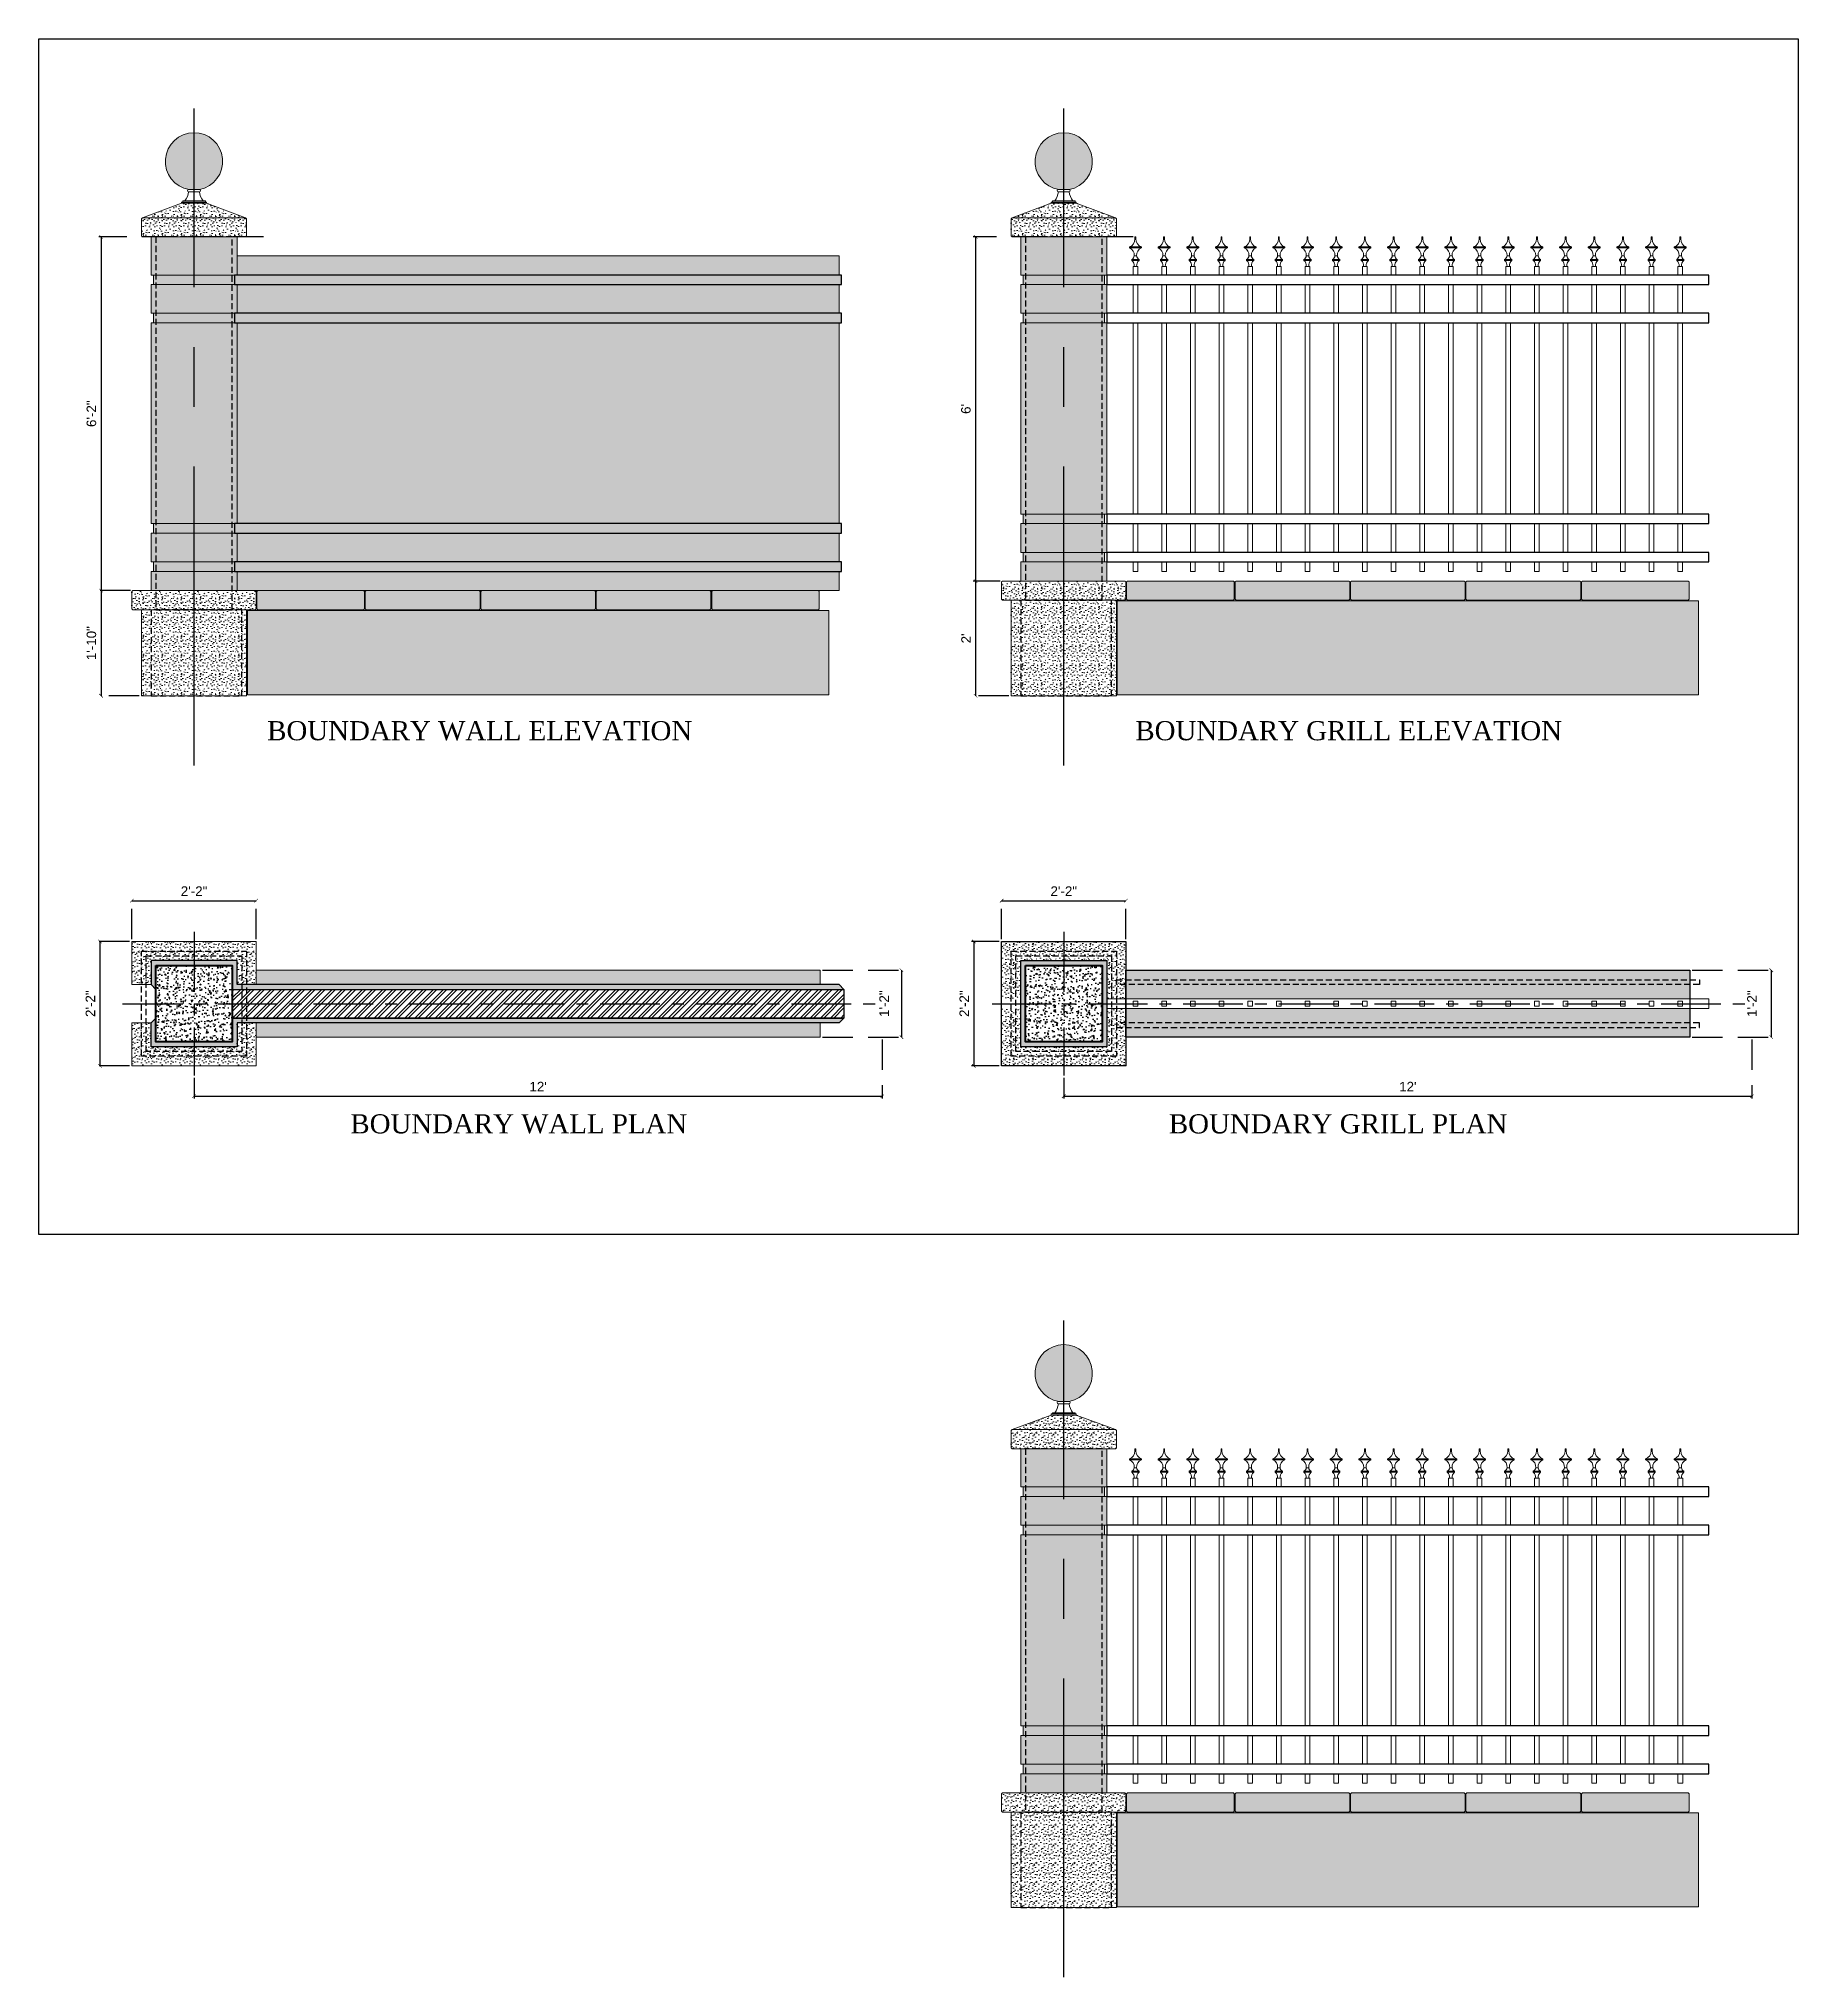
# Model space of a CAD drawing. Header units: inches. Extents: x 295786 to 300745, y 68261 to 70432.
# Drawn here: x 297083.7 to 297451.8, y 69098 to 69503.5 of the extents above; entities that cross this region are included whole.
import ezdxf

# ---------------------------------------------------------------- set-up
doc = ezdxf.new("R2010")
doc.units = ezdxf.units.IN
doc.header["$MEASUREMENT"] = 0
doc.linetypes.add('CENTER', pattern=[2, 1.25, -0.25, 0.25, -0.25])
doc.linetypes.add('HIDDEN', pattern=[9.525, 6.35, -3.175])
for name, color, linetype in [('A-TYP-ST-Hatch', 8, 'Continuous'), ('AR-TEXT', 3, 'Continuous'), ('CENTRE LINE', 8, 'CENTER'), ('DIM', 7, 'Continuous'), ('HIDDEN', 2, 'HIDDEN'), ('Kerb Hatch', 9, 'Continuous'), ('TITLE', 1, 'Continuous'), ('WALL', 4, 'Continuous')]:
    doc.layers.add(name, color=color, linetype=linetype)
for name, color, linetype, lineweight in [('E--CONCRETE-04', 6, 'Continuous', 40), ('F--BLOCKWALL-HATCH', 250, 'Continuous', 13), ('G--STELWRK-0', 8, 'Continuous', 13), ('G--STELWRK-1', 9, 'Continuous', 18), ('G--STELWRK-2', 2, 'Continuous', 25), ('M--PAVERS', 3, 'Continuous', 18), ('M--PAVERS-2', 3, 'Continuous', 18), ('M--TILING-1', 8, 'Continuous', 13), ('PAINT LINE', 252, 'Continuous', 18)]:
    doc.layers.add(name, color=color, linetype=linetype, lineweight=lineweight)
doc.styles.add('3-16', font='arial.ttf')
doc.styles.add('TIME NEW', font='times.ttf')
doc.dimstyles.new('1-2', dxfattribs={"dimscale": 0.25, "dimtxt": 8, "dimasz": 3, "dimexe": 2, "dimexo": 2, "dimgap": 4, "dimtad": 1, "dimdec": 0, "dimzin": 0, "dimdsep": 46, "dimlunit": 4, "dimtxsty": '3-16', "dimblk": 'ARCHTICK', "dimcen": 0.09375, "dimclrd": 1, "dimclre": 8, "dimclrt": 2, "dimadec": 0, "dimazin": 0, "dimtfac": 1, "dimtdec": 0, "dimtofl": 0, "dimtmove": 2, "dimatfit": 3, "dimldrblk": 'AERO', "dimfxl": 0, "dimtolj": 1, "dimtzin": 0, "dimarcsym": 0})
pattern_1 = [(0, (-298888.067, -69655.874), (0, 4), [0, -4]), (0, (-298888.027, -69657.274), (0, 4), [0, -4]), (0, (-298887.907, -69655.114), (0, 4), [0, -4]), (338.1986, (-298889.9869, -69656.35405), (12.000001092, -3.999999642), [0.430812, -21.109848]), (216.8699, (-298889.5869, -69656.51405), (11.9999996713, 8.000000493), [0.2, -19.8]), (130.6013, (-298889.7469, -69656.63405), (20.00000168495, -23.9999960726), [0.36878, -36.509396]), (206.5651, (-298891.0669, -69657.114), (-3.999996632, -4.000005238), [0.089444, -8.854828]), (326.3099, (-298891.1469, -69657.154), (7.999998231, -4.000005338), [0.144224, -14.277984]), (108.4349, (-298891.0269, -69657.234), (-3.999993613, 8.0000017384), [0.126492, -12.52262]), (225, (-298888.507, -69657.514), (-4e-16, -4.000001238), [0.169704, -5.487148]), (0, (-298888.627, -69657.634), (4, 4), [0.24, -3.76]), (135, (-298888.387, -69657.634), (-4.000001238, 0), [0.169704, -5.487148]), (251.5651, (-298888.9869, -69654.954), (3.999993613, 8.0000017384), [0.126492, -12.52262]), (0, (-298889.027, -69655.074), (4, 4), [0.2, -3.8]), (143.1301, (-298888.8269, -69655.07405), (-11.9999996713, 8.000000493), [0.2, -19.8]), (213.6901, (-298891.1069, -69654.914), (7.999998231, 4.000005338), [0.144224, -14.277984]), (341.5651, (-298891.2269, -69654.994), (-8.0000017384, 3.999993613), [0.252984, -12.396128]), (126.8699, (-298890.9869, -69655.07405), (8.000000493, -11.9999996713), [0.2, -19.8]), (0, (-298889.947, -69655.074), (0, 4), [0, -4]), (0, (-298891.027, -69656.114), (0, 4), [0, -4]), (0, (-298889.907, -69657.594), (0, 4), [0, -4]), (0, (-298888.827, -69656.354), (0, 4), [0, -4]), (0, (-298889.987, -69655.674), (0, 4), [0, -4]), (0, (-298890.867, -69655.554), (0, 4), [0, -4]), (0, (-298890.507, -69655.794), (0, 4), [0, -4]), (0, (-298890.667, -69656.754), (0, 4), [0, -4]), (0, (-298891.627, -69656.594), (0, 4), [0, -4]), (0, (-298891.587, -69655.674), (0, 4), [0, -4]), (0, (-298891.707, -69654.794), (0, 4), [0, -4]), (0, (-298890.467, -69654.634), (0, 4), [0, -4]), (0, (-298889.587, -69654.474), (0, 4), [0, -4]), (0, (-298888.187, -69654.634), (0, 4), [0, -4]), (0, (-298889.147, -69655.874), (0, 4), [0, -4]), (0, (-298889.547, -69655.154), (0, 4), [0, -4]), (0, (-298889.227, -69657.074), (0, 4), [0, -4]), (0, (-298890.427, -69657.274), (0, 4), [0, -4]), (0, (-298889.227, -69658.154), (0, 4), [0, -4]), (0, (-298890.547, -69657.914), (0, 4), [0, -4]), (0, (-298891.827, -69658.034), (0, 4), [0, -4]), (0, (-298891.347, -69658.234), (0, 4), [0, -4]), (0, (-298891.307, -69657.674), (0, 4), [0, -4]), (0, (-298888.627, -69658.314), (0, 4), [0, -4]), (0, (-298888.147, -69656.674), (0, 4), [0, -4]), (0, (-298888.347, -69655.474), (0, 4), [0, -4]), (0, (-298890.187, -69658.354), (0, 4), [0, -4])]
pattern_2 = [(0, (-298888.067, -69659.874), (0, 4), [0, -4]), (0, (-298888.027, -69661.274), (0, 4), [0, -4]), (0, (-298887.907, -69659.114), (0, 4), [0, -4]), (338.1986, (-298889.9869, -69660.35405), (12.000001092, -3.999999642), [0.430812, -21.109848]), (216.8699, (-298889.5869, -69660.51405), (11.9999996713, 8.000000493), [0.2, -19.8]), (130.6013, (-298889.7469, -69660.63405), (20.00000168495, -23.9999960726), [0.36878, -36.509396]), (206.5651, (-298891.0669, -69661.114), (-3.999996632, -4.000005238), [0.089444, -8.854828]), (326.3099, (-298891.1469, -69661.154), (7.999998231, -4.000005338), [0.144224, -14.277984]), (108.4349, (-298891.0269, -69661.234), (-3.999993613, 8.0000017384), [0.126492, -12.52262]), (225, (-298888.507, -69661.514), (-4e-16, -4.000001238), [0.169704, -5.487148]), (0, (-298888.627, -69661.634), (4, 4), [0.24, -3.76]), (135, (-298888.387, -69661.634), (-4.000001238, 0), [0.169704, -5.487148]), (251.5651, (-298888.9869, -69658.954), (3.999993613, 8.0000017384), [0.126492, -12.52262]), (0, (-298889.027, -69659.074), (4, 4), [0.2, -3.8]), (143.1301, (-298888.8269, -69659.07405), (-11.9999996713, 8.000000493), [0.2, -19.8]), (213.6901, (-298891.1069, -69658.914), (7.999998231, 4.000005338), [0.144224, -14.277984]), (341.5651, (-298891.2269, -69658.994), (-8.0000017384, 3.999993613), [0.252984, -12.396128]), (126.8699, (-298890.9869, -69659.07405), (8.000000493, -11.9999996713), [0.2, -19.8]), (0, (-298889.947, -69659.074), (0, 4), [0, -4]), (0, (-298891.027, -69660.114), (0, 4), [0, -4]), (0, (-298889.907, -69661.594), (0, 4), [0, -4]), (0, (-298888.827, -69660.354), (0, 4), [0, -4]), (0, (-298889.987, -69659.674), (0, 4), [0, -4]), (0, (-298890.867, -69659.554), (0, 4), [0, -4]), (0, (-298890.507, -69659.794), (0, 4), [0, -4]), (0, (-298890.667, -69660.754), (0, 4), [0, -4]), (0, (-298891.627, -69660.594), (0, 4), [0, -4]), (0, (-298891.587, -69659.674), (0, 4), [0, -4]), (0, (-298891.707, -69658.794), (0, 4), [0, -4]), (0, (-298890.467, -69658.634), (0, 4), [0, -4]), (0, (-298889.587, -69658.474), (0, 4), [0, -4]), (0, (-298888.187, -69658.634), (0, 4), [0, -4]), (0, (-298889.147, -69659.874), (0, 4), [0, -4]), (0, (-298889.547, -69659.154), (0, 4), [0, -4]), (0, (-298889.227, -69661.074), (0, 4), [0, -4]), (0, (-298890.427, -69661.274), (0, 4), [0, -4]), (0, (-298889.227, -69662.154), (0, 4), [0, -4]), (0, (-298890.547, -69661.914), (0, 4), [0, -4]), (0, (-298891.827, -69662.034), (0, 4), [0, -4]), (0, (-298891.347, -69662.234), (0, 4), [0, -4]), (0, (-298891.307, -69661.674), (0, 4), [0, -4]), (0, (-298888.627, -69662.314), (0, 4), [0, -4]), (0, (-298888.147, -69660.674), (0, 4), [0, -4]), (0, (-298888.347, -69659.474), (0, 4), [0, -4]), (0, (-298890.187, -69662.354), (0, 4), [0, -4])]
pattern_3 = [(0, (-298888.067, -69657.874), (0, 4), [0, -4]), (0, (-298888.027, -69659.274), (0, 4), [0, -4]), (0, (-298887.907, -69657.114), (0, 4), [0, -4]), (338.1986, (-298889.9869, -69658.35405), (12.000001092, -3.999999642), [0.430812, -21.109848]), (216.8699, (-298889.5869, -69658.51405), (11.9999996713, 8.000000493), [0.2, -19.8]), (130.6013, (-298889.7469, -69658.63405), (20.00000168495, -23.9999960726), [0.36878, -36.509396]), (206.5651, (-298891.0669, -69659.114), (-3.999996632, -4.000005238), [0.089444, -8.854828]), (326.3099, (-298891.1469, -69659.154), (7.999998231, -4.000005338), [0.144224, -14.277984]), (108.4349, (-298891.0269, -69659.234), (-3.999993613, 8.0000017384), [0.126492, -12.52262]), (225, (-298888.507, -69659.514), (-4e-16, -4.000001238), [0.169704, -5.487148]), (0, (-298888.627, -69659.634), (4, 4), [0.24, -3.76]), (135, (-298888.387, -69659.634), (-4.000001238, 0), [0.169704, -5.487148]), (251.5651, (-298888.9869, -69656.954), (3.999993613, 8.0000017384), [0.126492, -12.52262]), (0, (-298889.027, -69657.074), (4, 4), [0.2, -3.8]), (143.1301, (-298888.8269, -69657.07405), (-11.9999996713, 8.000000493), [0.2, -19.8]), (213.6901, (-298891.1069, -69656.914), (7.999998231, 4.000005338), [0.144224, -14.277984]), (341.5651, (-298891.2269, -69656.994), (-8.0000017384, 3.999993613), [0.252984, -12.396128]), (126.8699, (-298890.9869, -69657.07405), (8.000000493, -11.9999996713), [0.2, -19.8]), (0, (-298889.947, -69657.074), (0, 4), [0, -4]), (0, (-298891.027, -69658.114), (0, 4), [0, -4]), (0, (-298889.907, -69659.594), (0, 4), [0, -4]), (0, (-298888.827, -69658.354), (0, 4), [0, -4]), (0, (-298889.987, -69657.674), (0, 4), [0, -4]), (0, (-298890.867, -69657.554), (0, 4), [0, -4]), (0, (-298890.507, -69657.794), (0, 4), [0, -4]), (0, (-298890.667, -69658.754), (0, 4), [0, -4]), (0, (-298891.627, -69658.594), (0, 4), [0, -4]), (0, (-298891.587, -69657.674), (0, 4), [0, -4]), (0, (-298891.707, -69656.794), (0, 4), [0, -4]), (0, (-298890.467, -69656.634), (0, 4), [0, -4]), (0, (-298889.587, -69656.474), (0, 4), [0, -4]), (0, (-298888.187, -69656.634), (0, 4), [0, -4]), (0, (-298889.147, -69657.874), (0, 4), [0, -4]), (0, (-298889.547, -69657.154), (0, 4), [0, -4]), (0, (-298889.227, -69659.074), (0, 4), [0, -4]), (0, (-298890.427, -69659.274), (0, 4), [0, -4]), (0, (-298889.227, -69660.154), (0, 4), [0, -4]), (0, (-298890.547, -69659.914), (0, 4), [0, -4]), (0, (-298891.827, -69660.034), (0, 4), [0, -4]), (0, (-298891.347, -69660.234), (0, 4), [0, -4]), (0, (-298891.307, -69659.674), (0, 4), [0, -4]), (0, (-298888.627, -69660.314), (0, 4), [0, -4]), (0, (-298888.147, -69658.674), (0, 4), [0, -4]), (0, (-298888.347, -69657.474), (0, 4), [0, -4]), (0, (-298890.187, -69660.354), (0, 4), [0, -4])]
pattern_4 = [(0, (-297333.9234, -69332.35), (0, 4), [0, -4]), (0, (-297333.8834, -69333.75), (0, 4), [0, -4]), (0, (-297333.7634, -69331.59), (0, 4), [0, -4]), (338.1986, (-297335.8434, -69332.83), (12.000001092, -3.999999642), [0.430812, -21.109848]), (216.8699, (-297335.4434, -69332.99), (11.9999996713, 8.000000493), [0.2, -19.8]), (130.6013, (-297335.6034, -69333.11), (20.00000168495, -23.9999960726), [0.36878, -36.509396]), (206.5651, (-297336.9234, -69333.59), (-3.999996632, -4.000005238), [0.089444, -8.854828]), (326.3099, (-297337.0034, -69333.63), (7.999998231, -4.000005338), [0.144224, -14.277984]), (108.4349, (-297336.8834, -69333.71), (-3.999993613, 8.0000017384), [0.126492, -12.52262]), (225, (-297334.3634, -69333.99), (-4e-16, -4.000001238), [0.169704, -5.487148]), (0, (-297334.4834, -69334.11), (4, 4), [0.24, -3.76]), (135, (-297334.2434, -69334.11), (-4.000001238, 0), [0.169704, -5.487148]), (251.5651, (-297334.8434, -69331.43), (3.999993613, 8.0000017384), [0.126492, -12.52262]), (0, (-297334.8834, -69331.55), (4, 4), [0.2, -3.8]), (143.1301, (-297334.6834, -69331.55), (-11.9999996713, 8.000000493), [0.2, -19.8]), (213.6901, (-297336.9634, -69331.39), (7.999998231, 4.000005338), [0.144224, -14.277984]), (341.5651, (-297337.0834, -69331.47), (-8.0000017384, 3.999993613), [0.252984, -12.396128]), (126.8699, (-297336.8434, -69331.55), (8.000000493, -11.9999996713), [0.2, -19.8]), (0, (-297335.8034, -69331.55), (0, 4), [0, -4]), (0, (-297336.8834, -69332.59), (0, 4), [0, -4]), (0, (-297335.7634, -69334.07), (0, 4), [0, -4]), (0, (-297334.6834, -69332.83), (0, 4), [0, -4]), (0, (-297335.8434, -69332.15), (0, 4), [0, -4]), (0, (-297336.7234, -69332.03), (0, 4), [0, -4]), (0, (-297336.3634, -69332.27), (0, 4), [0, -4]), (0, (-297336.5234, -69333.23), (0, 4), [0, -4]), (0, (-297337.4834, -69333.07), (0, 4), [0, -4]), (0, (-297337.4434, -69332.15), (0, 4), [0, -4]), (0, (-297337.5634, -69331.27), (0, 4), [0, -4]), (0, (-297336.3234, -69331.11), (0, 4), [0, -4]), (0, (-297335.4434, -69330.95), (0, 4), [0, -4]), (0, (-297334.0434, -69331.11), (0, 4), [0, -4]), (0, (-297335.0034, -69332.35), (0, 4), [0, -4]), (0, (-297335.4034, -69331.63), (0, 4), [0, -4]), (0, (-297335.0834, -69333.55), (0, 4), [0, -4]), (0, (-297336.2834, -69333.75), (0, 4), [0, -4]), (0, (-297335.0834, -69334.63), (0, 4), [0, -4]), (0, (-297336.4034, -69334.39), (0, 4), [0, -4]), (0, (-297337.6834, -69334.51), (0, 4), [0, -4]), (0, (-297337.2034, -69334.71), (0, 4), [0, -4]), (0, (-297337.1634, -69334.15), (0, 4), [0, -4]), (0, (-297334.4834, -69334.79), (0, 4), [0, -4]), (0, (-297334.0034, -69333.15), (0, 4), [0, -4]), (0, (-297334.2034, -69331.95), (0, 4), [0, -4]), (0, (-297336.0434, -69334.83), (0, 4), [0, -4])]
pattern_5 = [(0, (-298888.067, -69655.874), (0, 4), [0, -4]), (0, (-298888.027, -69657.274), (0, 4), [0, -4]), (0, (-298887.907, -69655.114), (0, 4), [0, -4]), (338.1986, (-298889.9869, -69656.35405), (12.000001092, -3.999999642), [0.430812, -21.109848]), (216.8699, (-298889.5869, -69656.51405), (11.9999996713, 8.000000493), [0.2, -19.8]), (130.6013, (-298889.7469, -69656.63405), (20.00000168495, -23.9999960726), [0.36878, -36.509396]), (206.5651, (-298891.0669, -69657.114), (-3.999996632, -4.000005238), [0.089444, -8.854828]), (326.3099, (-298891.1469, -69657.154), (7.999998231, -4.000005338), [0.144224, -14.277984]), (108.4349, (-298891.0269, -69657.234), (-3.999993613, 8.0000017384), [0.126492, -12.52262]), (225, (-298888.507, -69657.514), (-4e-16, -4.000001238), [0.169704, -5.487148]), (0, (-298888.627, -69657.634), (4, 4), [0.24, -3.76]), (135, (-298888.387, -69657.634), (-4.000001238, 0), [0.169704, -5.487148]), (251.5651, (-298888.9869, -69654.954), (3.999993613, 8.0000017384), [0.126492, -12.52262]), (0, (-298889.027, -69655.074), (4, 4), [0.2, -3.8]), (143.1301, (-298888.8269, -69655.07405), (-11.9999996713, 8.000000493), [0.2, -19.8]), (213.6901, (-298891.1069, -69654.914), (7.999998231, 4.000005338), [0.144224, -14.277984]), (341.5651, (-298891.2269, -69654.994), (-8.0000017384, 3.999993613), [0.252984, -12.396128]), (126.8699, (-298890.9869, -69655.07405), (8.000000493, -11.9999996713), [0.2, -19.8]), (0, (-298889.947, -69655.074), (0, 4), [0, -4]), (0, (-298891.027, -69656.114), (0, 4), [0, -4]), (0, (-298889.907, -69657.594), (0, 4), [0, -4]), (0, (-298888.827, -69656.354), (0, 4), [0, -4]), (0, (-298889.987, -69655.674), (0, 4), [0, -4]), (0, (-298890.867, -69655.554), (0, 4), [0, -4]), (0, (-298890.507, -69655.794), (0, 4), [0, -4]), (0, (-298890.667, -69656.754), (0, 4), [0, -4]), (0, (-298891.627, -69656.594), (0, 4), [0, -4]), (0, (-298891.587, -69655.674), (0, 4), [0, -4]), (0, (-298891.707, -69654.794), (0, 4), [0, -4]), (0, (-298890.467, -69654.634), (0, 4), [0, -4]), (0, (-298889.587, -69654.474), (0, 4), [0, -4]), (0, (-298888.187, -69654.634), (0, 4), [0, -4]), (0, (-298889.147, -69655.874), (0, 4), [0, -4]), (0, (-298889.547, -69655.154), (0, 4), [0, -4]), (0, (-298889.227, -69657.074), (0, 4), [0, -4]), (0, (-298890.427, -69657.274), (0, 4), [0, -4]), (0, (-298889.227, -69658.154), (0, 4), [0, -4]), (0, (-298890.547, -69657.914), (0, 4), [0, -4]), (0, (-298891.827, -69658.034), (0, 4), [0, -4]), (0, (-298891.347, -69658.234), (0, 4), [0, -4]), (0, (-298891.307, -69657.674), (0, 4), [0, -4]), (0, (-298888.627, -69658.314), (0, 4), [0, -4]), (0, (-298888.147, -69656.674), (0, 4), [0, -4]), (0, (-298888.347, -69655.474), (0, 4), [0, -4]), (0, (-298890.187, -69658.354), (0, 4), [0, -4])]
pattern_6 = [(0, (-298888.067, -69659.874), (0, 4), [0, -4]), (0, (-298888.027, -69661.274), (0, 4), [0, -4]), (0, (-298887.907, -69659.114), (0, 4), [0, -4]), (338.1986, (-298889.9869, -69660.35405), (12.000001092, -3.999999642), [0.430812, -21.109848]), (216.8699, (-298889.5869, -69660.51405), (11.9999996713, 8.000000493), [0.2, -19.8]), (130.6013, (-298889.7469, -69660.63405), (20.00000168495, -23.9999960726), [0.36878, -36.509396]), (206.5651, (-298891.0669, -69661.114), (-3.999996632, -4.000005238), [0.089444, -8.854828]), (326.3099, (-298891.1469, -69661.154), (7.999998231, -4.000005338), [0.144224, -14.277984]), (108.4349, (-298891.0269, -69661.234), (-3.999993613, 8.0000017384), [0.126492, -12.52262]), (225, (-298888.507, -69661.514), (-4e-16, -4.000001238), [0.169704, -5.487148]), (0, (-298888.627, -69661.634), (4, 4), [0.24, -3.76]), (135, (-298888.387, -69661.634), (-4.000001238, 0), [0.169704, -5.487148]), (251.5651, (-298888.9869, -69658.954), (3.999993613, 8.0000017384), [0.126492, -12.52262]), (0, (-298889.027, -69659.074), (4, 4), [0.2, -3.8]), (143.1301, (-298888.8269, -69659.07405), (-11.9999996713, 8.000000493), [0.2, -19.8]), (213.6901, (-298891.1069, -69658.914), (7.999998231, 4.000005338), [0.144224, -14.277984]), (341.5651, (-298891.2269, -69658.994), (-8.0000017384, 3.999993613), [0.252984, -12.396128]), (126.8699, (-298890.9869, -69659.07405), (8.000000493, -11.9999996713), [0.2, -19.8]), (0, (-298889.947, -69659.074), (0, 4), [0, -4]), (0, (-298891.027, -69660.114), (0, 4), [0, -4]), (0, (-298889.907, -69661.594), (0, 4), [0, -4]), (0, (-298888.827, -69660.354), (0, 4), [0, -4]), (0, (-298889.987, -69659.674), (0, 4), [0, -4]), (0, (-298890.867, -69659.554), (0, 4), [0, -4]), (0, (-298890.507, -69659.794), (0, 4), [0, -4]), (0, (-298890.667, -69660.754), (0, 4), [0, -4]), (0, (-298891.627, -69660.594), (0, 4), [0, -4]), (0, (-298891.587, -69659.674), (0, 4), [0, -4]), (0, (-298891.707, -69658.794), (0, 4), [0, -4]), (0, (-298890.467, -69658.634), (0, 4), [0, -4]), (0, (-298889.587, -69658.474), (0, 4), [0, -4]), (0, (-298888.187, -69658.634), (0, 4), [0, -4]), (0, (-298889.147, -69659.874), (0, 4), [0, -4]), (0, (-298889.547, -69659.154), (0, 4), [0, -4]), (0, (-298889.227, -69661.074), (0, 4), [0, -4]), (0, (-298890.427, -69661.274), (0, 4), [0, -4]), (0, (-298889.227, -69662.154), (0, 4), [0, -4]), (0, (-298890.547, -69661.914), (0, 4), [0, -4]), (0, (-298891.827, -69662.034), (0, 4), [0, -4]), (0, (-298891.347, -69662.234), (0, 4), [0, -4]), (0, (-298891.307, -69661.674), (0, 4), [0, -4]), (0, (-298888.627, -69662.314), (0, 4), [0, -4]), (0, (-298888.147, -69660.674), (0, 4), [0, -4]), (0, (-298888.347, -69659.474), (0, 4), [0, -4]), (0, (-298890.187, -69662.354), (0, 4), [0, -4])]
pattern_7 = [(0, (-297112.3654, -69363.491), (0, 4), [0, -4]), (0, (-297112.3254, -69364.891), (0, 4), [0, -4]), (0, (-297112.2054, -69362.731), (0, 4), [0, -4]), (338.1986, (-297114.2854, -69363.971), (12.000001092, -3.999999642), [0.430812, -21.109848]), (216.8699, (-297113.8854, -69364.131), (11.9999996713, 8.000000493), [0.2, -19.8]), (130.6013, (-297114.0454, -69364.251), (20.00000168495, -23.9999960726), [0.36878, -36.509396]), (206.5651, (-297115.3654, -69364.731), (-3.999996632, -4.000005238), [0.089444, -8.854828]), (326.3099, (-297115.4454, -69364.771), (7.999998231, -4.000005338), [0.144224, -14.277984]), (108.4349, (-297115.3254, -69364.851), (-3.999993613, 8.0000017384), [0.126492, -12.52262]), (225, (-297112.8054, -69365.131), (-4e-16, -4.000001238), [0.169704, -5.487148]), (0, (-297112.9254, -69365.251), (4, 4), [0.24, -3.76]), (135, (-297112.6854, -69365.251), (-4.000001238, 0), [0.169704, -5.487148]), (251.5651, (-297113.2854, -69362.571), (3.999993613, 8.0000017384), [0.126492, -12.52262]), (0, (-297113.3254, -69362.691), (4, 4), [0.2, -3.8]), (143.1301, (-297113.1254, -69362.691), (-11.9999996713, 8.000000493), [0.2, -19.8]), (213.6901, (-297115.4054, -69362.531), (7.999998231, 4.000005338), [0.144224, -14.277984]), (341.5651, (-297115.5254, -69362.611), (-8.0000017384, 3.999993613), [0.252984, -12.396128]), (126.8699, (-297115.2854, -69362.691), (8.000000493, -11.9999996713), [0.2, -19.8]), (0, (-297114.2454, -69362.691), (0, 4), [0, -4]), (0, (-297115.3254, -69363.731), (0, 4), [0, -4]), (0, (-297114.2054, -69365.211), (0, 4), [0, -4]), (0, (-297113.1254, -69363.971), (0, 4), [0, -4]), (0, (-297114.2854, -69363.291), (0, 4), [0, -4]), (0, (-297115.1654, -69363.171), (0, 4), [0, -4]), (0, (-297114.8054, -69363.411), (0, 4), [0, -4]), (0, (-297114.9654, -69364.371), (0, 4), [0, -4]), (0, (-297115.9254, -69364.211), (0, 4), [0, -4]), (0, (-297115.8854, -69363.291), (0, 4), [0, -4]), (0, (-297116.0054, -69362.411), (0, 4), [0, -4]), (0, (-297114.7654, -69362.251), (0, 4), [0, -4]), (0, (-297113.8854, -69362.091), (0, 4), [0, -4]), (0, (-297112.4854, -69362.251), (0, 4), [0, -4]), (0, (-297113.4454, -69363.491), (0, 4), [0, -4]), (0, (-297113.8454, -69362.771), (0, 4), [0, -4]), (0, (-297113.5254, -69364.691), (0, 4), [0, -4]), (0, (-297114.7254, -69364.891), (0, 4), [0, -4]), (0, (-297113.5254, -69365.771), (0, 4), [0, -4]), (0, (-297114.8454, -69365.531), (0, 4), [0, -4]), (0, (-297116.1254, -69365.651), (0, 4), [0, -4]), (0, (-297115.6454, -69365.851), (0, 4), [0, -4]), (0, (-297115.6054, -69365.291), (0, 4), [0, -4]), (0, (-297112.9254, -69365.931), (0, 4), [0, -4]), (0, (-297112.4454, -69364.291), (0, 4), [0, -4]), (0, (-297112.6454, -69363.091), (0, 4), [0, -4]), (0, (-297114.4854, -69365.971), (0, 4), [0, -4])]
pattern_8 = [(0, (-217.758, -30.718), (0, 4), [0, -4]), (0, (-217.718, -32.118), (0, 4), [0, -4]), (0, (-217.598, -29.958), (0, 4), [0, -4]), (338.1986, (-219.678, -31.198), (12.000001092, -3.999999642), [0.430812, -21.109848]), (216.8699, (-219.278, -31.358), (11.9999996713, 8.000000493), [0.2, -19.8]), (130.6013, (-219.438, -31.478), (20.00000168495, -23.9999960726), [0.36878, -36.509396]), (206.5651, (-220.758, -31.958), (-3.999996632, -4.000005238), [0.089444, -8.854828]), (326.3099, (-220.838, -31.998), (7.999998231, -4.000005338), [0.144224, -14.277984]), (108.4349, (-220.718, -32.078), (-3.999993613, 8.0000017384), [0.126492, -12.52262]), (225, (-218.198, -32.358), (-4e-16, -4.000001238), [0.169704, -5.487148]), (0, (-218.318, -32.478), (4, 4), [0.24, -3.76]), (135, (-218.078, -32.478), (-4.000001238, 0), [0.169704, -5.487148]), (251.5651, (-218.678, -29.798), (3.999993613, 8.0000017384), [0.126492, -12.52262]), (0, (-218.718, -29.918), (4, 4), [0.2, -3.8]), (143.1301, (-218.518, -29.918), (-11.9999996713, 8.000000493), [0.2, -19.8]), (213.6901, (-220.798, -29.758), (7.999998231, 4.000005338), [0.144224, -14.277984]), (341.5651, (-220.918, -29.838), (-8.0000017384, 3.999993613), [0.252984, -12.396128]), (126.8699, (-220.678, -29.918), (8.000000493, -11.9999996713), [0.2, -19.8]), (0, (-219.638, -29.918), (0, 4), [0, -4]), (0, (-220.718, -30.958), (0, 4), [0, -4]), (0, (-219.598, -32.438), (0, 4), [0, -4]), (0, (-218.518, -31.198), (0, 4), [0, -4]), (0, (-219.678, -30.518), (0, 4), [0, -4]), (0, (-220.558, -30.398), (0, 4), [0, -4]), (0, (-220.198, -30.638), (0, 4), [0, -4]), (0, (-220.358, -31.598), (0, 4), [0, -4]), (0, (-221.318, -31.438), (0, 4), [0, -4]), (0, (-221.278, -30.518), (0, 4), [0, -4]), (0, (-221.398, -29.638), (0, 4), [0, -4]), (0, (-220.158, -29.478), (0, 4), [0, -4]), (0, (-219.278, -29.318), (0, 4), [0, -4]), (0, (-217.878, -29.478), (0, 4), [0, -4]), (0, (-218.838, -30.718), (0, 4), [0, -4]), (0, (-219.238, -29.998), (0, 4), [0, -4]), (0, (-218.918, -31.918), (0, 4), [0, -4]), (0, (-220.118, -32.118), (0, 4), [0, -4]), (0, (-218.918, -32.998), (0, 4), [0, -4]), (0, (-220.238, -32.758), (0, 4), [0, -4]), (0, (-221.518, -32.878), (0, 4), [0, -4]), (0, (-221.038, -33.078), (0, 4), [0, -4]), (0, (-220.998, -32.518), (0, 4), [0, -4]), (0, (-218.318, -33.158), (0, 4), [0, -4]), (0, (-217.838, -31.518), (0, 4), [0, -4]), (0, (-218.038, -30.318), (0, 4), [0, -4]), (0, (-219.878, -33.198), (0, 4), [0, -4])]
pattern_9 = [(0, (-1589.9095, -543.344), (0, 4), [0, -4]), (0, (-1589.8695, -544.744), (0, 4), [0, -4]), (0, (-1589.7495, -542.584), (0, 4), [0, -4]), (338.1986, (-1591.8295, -543.82405), (12.000001092, -3.999999642), [0.430812, -21.109848]), (216.8699, (-1591.4295, -543.98405), (11.9999996713, 8.000000493), [0.2, -19.8]), (130.6013, (-1591.5895, -544.10405), (20.00000168495, -23.9999960726), [0.36878, -36.509396]), (206.5651, (-1592.9095, -544.584), (-3.999996632, -4.000005238), [0.089444, -8.854828]), (326.3099, (-1592.9895, -544.624), (7.999998231, -4.000005338), [0.144224, -14.277984]), (108.4349, (-1592.8695, -544.704), (-3.999993613, 8.0000017384), [0.126492, -12.52262]), (225, (-1590.3495, -544.984), (-4e-16, -4.000001238), [0.169704, -5.487148]), (0, (-1590.4695, -545.104), (4, 4), [0.24, -3.76]), (135, (-1590.2295, -545.104), (-4.000001238, 0), [0.169704, -5.487148]), (251.5651, (-1590.8295, -542.424), (3.999993613, 8.0000017384), [0.126492, -12.52262]), (0, (-1590.8695, -542.544), (4, 4), [0.2, -3.8]), (143.1301, (-1590.6695, -542.54405), (-11.9999996713, 8.000000493), [0.2, -19.8]), (213.6901, (-1592.9495, -542.384), (7.999998231, 4.000005338), [0.144224, -14.277984]), (341.5651, (-1593.0695, -542.464), (-8.0000017384, 3.999993613), [0.252984, -12.396128]), (126.8699, (-1592.8295, -542.54405), (8.000000493, -11.9999996713), [0.2, -19.8]), (0, (-1591.7895, -542.544), (0, 4), [0, -4]), (0, (-1592.8695, -543.584), (0, 4), [0, -4]), (0, (-1591.7495, -545.064), (0, 4), [0, -4]), (0, (-1590.6695, -543.824), (0, 4), [0, -4]), (0, (-1591.8295, -543.144), (0, 4), [0, -4]), (0, (-1592.7095, -543.024), (0, 4), [0, -4]), (0, (-1592.3495, -543.264), (0, 4), [0, -4]), (0, (-1592.5095, -544.224), (0, 4), [0, -4]), (0, (-1593.4695, -544.064), (0, 4), [0, -4]), (0, (-1593.4295, -543.144), (0, 4), [0, -4]), (0, (-1593.5495, -542.264), (0, 4), [0, -4]), (0, (-1592.3095, -542.104), (0, 4), [0, -4]), (0, (-1591.4295, -541.944), (0, 4), [0, -4]), (0, (-1590.0295, -542.104), (0, 4), [0, -4]), (0, (-1590.9895, -543.344), (0, 4), [0, -4]), (0, (-1591.3895, -542.624), (0, 4), [0, -4]), (0, (-1591.0695, -544.544), (0, 4), [0, -4]), (0, (-1592.2695, -544.744), (0, 4), [0, -4]), (0, (-1591.0695, -545.624), (0, 4), [0, -4]), (0, (-1592.3895, -545.384), (0, 4), [0, -4]), (0, (-1593.6695, -545.504), (0, 4), [0, -4]), (0, (-1593.1895, -545.704), (0, 4), [0, -4]), (0, (-1593.1495, -545.144), (0, 4), [0, -4]), (0, (-1590.4695, -545.784), (0, 4), [0, -4]), (0, (-1589.9895, -544.144), (0, 4), [0, -4]), (0, (-1590.1895, -542.944), (0, 4), [0, -4]), (0, (-1592.0295, -545.824), (0, 4), [0, -4])]
pattern_10 = [(0, (-1589.9095, -547.344), (0, 4), [0, -4]), (0, (-1589.8695, -548.744), (0, 4), [0, -4]), (0, (-1589.7495, -546.584), (0, 4), [0, -4]), (338.1986, (-1591.8295, -547.82405), (12.000001092, -3.999999642), [0.430812, -21.109848]), (216.8699, (-1591.4295, -547.98405), (11.9999996713, 8.000000493), [0.2, -19.8]), (130.6013, (-1591.5895, -548.10405), (20.00000168495, -23.9999960726), [0.36878, -36.509396]), (206.5651, (-1592.9095, -548.584), (-3.999996632, -4.000005238), [0.089444, -8.854828]), (326.3099, (-1592.9895, -548.624), (7.999998231, -4.000005338), [0.144224, -14.277984]), (108.4349, (-1592.8695, -548.704), (-3.999993613, 8.0000017384), [0.126492, -12.52262]), (225, (-1590.3495, -548.984), (-4e-16, -4.000001238), [0.169704, -5.487148]), (0, (-1590.4695, -549.104), (4, 4), [0.24, -3.76]), (135, (-1590.2295, -549.104), (-4.000001238, 0), [0.169704, -5.487148]), (251.5651, (-1590.8295, -546.424), (3.999993613, 8.0000017384), [0.126492, -12.52262]), (0, (-1590.8695, -546.544), (4, 4), [0.2, -3.8]), (143.1301, (-1590.6695, -546.54405), (-11.9999996713, 8.000000493), [0.2, -19.8]), (213.6901, (-1592.9495, -546.384), (7.999998231, 4.000005338), [0.144224, -14.277984]), (341.5651, (-1593.0695, -546.464), (-8.0000017384, 3.999993613), [0.252984, -12.396128]), (126.8699, (-1592.8295, -546.54405), (8.000000493, -11.9999996713), [0.2, -19.8]), (0, (-1591.7895, -546.544), (0, 4), [0, -4]), (0, (-1592.8695, -547.584), (0, 4), [0, -4]), (0, (-1591.7495, -549.064), (0, 4), [0, -4]), (0, (-1590.6695, -547.824), (0, 4), [0, -4]), (0, (-1591.8295, -547.144), (0, 4), [0, -4]), (0, (-1592.7095, -547.024), (0, 4), [0, -4]), (0, (-1592.3495, -547.264), (0, 4), [0, -4]), (0, (-1592.5095, -548.224), (0, 4), [0, -4]), (0, (-1593.4695, -548.064), (0, 4), [0, -4]), (0, (-1593.4295, -547.144), (0, 4), [0, -4]), (0, (-1593.5495, -546.264), (0, 4), [0, -4]), (0, (-1592.3095, -546.104), (0, 4), [0, -4]), (0, (-1591.4295, -545.944), (0, 4), [0, -4]), (0, (-1590.0295, -546.104), (0, 4), [0, -4]), (0, (-1590.9895, -547.344), (0, 4), [0, -4]), (0, (-1591.3895, -546.624), (0, 4), [0, -4]), (0, (-1591.0695, -548.544), (0, 4), [0, -4]), (0, (-1592.2695, -548.744), (0, 4), [0, -4]), (0, (-1591.0695, -549.624), (0, 4), [0, -4]), (0, (-1592.3895, -549.384), (0, 4), [0, -4]), (0, (-1593.6695, -549.504), (0, 4), [0, -4]), (0, (-1593.1895, -549.704), (0, 4), [0, -4]), (0, (-1593.1495, -549.144), (0, 4), [0, -4]), (0, (-1590.4695, -549.784), (0, 4), [0, -4]), (0, (-1589.9895, -548.144), (0, 4), [0, -4]), (0, (-1590.1895, -546.944), (0, 4), [0, -4]), (0, (-1592.0295, -549.824), (0, 4), [0, -4])]
pattern_11 = [(0, (-1589.9095, -545.344), (0, 4), [0, -4]), (0, (-1589.8695, -546.744), (0, 4), [0, -4]), (0, (-1589.7495, -544.584), (0, 4), [0, -4]), (338.1986, (-1591.8295, -545.82405), (12.000001092, -3.999999642), [0.430812, -21.109848]), (216.8699, (-1591.4295, -545.98405), (11.9999996713, 8.000000493), [0.2, -19.8]), (130.6013, (-1591.5895, -546.10405), (20.00000168495, -23.9999960726), [0.36878, -36.509396]), (206.5651, (-1592.9095, -546.584), (-3.999996632, -4.000005238), [0.089444, -8.854828]), (326.3099, (-1592.9895, -546.624), (7.999998231, -4.000005338), [0.144224, -14.277984]), (108.4349, (-1592.8695, -546.704), (-3.999993613, 8.0000017384), [0.126492, -12.52262]), (225, (-1590.3495, -546.984), (-4e-16, -4.000001238), [0.169704, -5.487148]), (0, (-1590.4695, -547.104), (4, 4), [0.24, -3.76]), (135, (-1590.2295, -547.104), (-4.000001238, 0), [0.169704, -5.487148]), (251.5651, (-1590.8295, -544.424), (3.999993613, 8.0000017384), [0.126492, -12.52262]), (0, (-1590.8695, -544.544), (4, 4), [0.2, -3.8]), (143.1301, (-1590.6695, -544.54405), (-11.9999996713, 8.000000493), [0.2, -19.8]), (213.6901, (-1592.9495, -544.384), (7.999998231, 4.000005338), [0.144224, -14.277984]), (341.5651, (-1593.0695, -544.464), (-8.0000017384, 3.999993613), [0.252984, -12.396128]), (126.8699, (-1592.8295, -544.54405), (8.000000493, -11.9999996713), [0.2, -19.8]), (0, (-1591.7895, -544.544), (0, 4), [0, -4]), (0, (-1592.8695, -545.584), (0, 4), [0, -4]), (0, (-1591.7495, -547.064), (0, 4), [0, -4]), (0, (-1590.6695, -545.824), (0, 4), [0, -4]), (0, (-1591.8295, -545.144), (0, 4), [0, -4]), (0, (-1592.7095, -545.024), (0, 4), [0, -4]), (0, (-1592.3495, -545.264), (0, 4), [0, -4]), (0, (-1592.5095, -546.224), (0, 4), [0, -4]), (0, (-1593.4695, -546.064), (0, 4), [0, -4]), (0, (-1593.4295, -545.144), (0, 4), [0, -4]), (0, (-1593.5495, -544.264), (0, 4), [0, -4]), (0, (-1592.3095, -544.104), (0, 4), [0, -4]), (0, (-1591.4295, -543.944), (0, 4), [0, -4]), (0, (-1590.0295, -544.104), (0, 4), [0, -4]), (0, (-1590.9895, -545.344), (0, 4), [0, -4]), (0, (-1591.3895, -544.624), (0, 4), [0, -4]), (0, (-1591.0695, -546.544), (0, 4), [0, -4]), (0, (-1592.2695, -546.744), (0, 4), [0, -4]), (0, (-1591.0695, -547.624), (0, 4), [0, -4]), (0, (-1592.3895, -547.384), (0, 4), [0, -4]), (0, (-1593.6695, -547.504), (0, 4), [0, -4]), (0, (-1593.1895, -547.704), (0, 4), [0, -4]), (0, (-1593.1495, -547.144), (0, 4), [0, -4]), (0, (-1590.4695, -547.784), (0, 4), [0, -4]), (0, (-1589.9895, -546.144), (0, 4), [0, -4]), (0, (-1590.1895, -544.944), (0, 4), [0, -4]), (0, (-1592.0295, -547.824), (0, 4), [0, -4])]

msp = doc.modelspace()

# ---------------------------------------------------------------- texts
at = {"layer": 'AR-TEXT', "char_height": 4, "attachment_point": 1, "style": 'TIME NEW'}
for s, insert in [('BOUNDARY WALL ELEVATION', (297131.482, 69360.74071305)), ('BOUNDARY GRILL ELEVATION', (297313.14, 69360.74071305)), ('BOUNDARY WALL PLAN', (297148.881, 69278.49871305)), ('BOUNDARY GRILL PLAN', (297320.15592646, 69278.49871305))]:
    msp.add_mtext(s, dxfattribs=dict(at, insert=insert))

# ---------------------------------------------------------------- blocks, each defined once
blk = doc.blocks.new('grill wall ele')
at = {"layer": 'F--BLOCKWALL-HATCH'}
h = blk.add_hatch(dxfattribs=at)
h.set_pattern_fill('CONC', color=256, scale=4, pattern_type=2)
h.set_pattern_definition(pattern_1)
h.paths.add_polyline_path([(-2.61, 103.03), (2.61, 103.03), (10.8, 100), (-10.8, 100)])
h = blk.add_hatch(dxfattribs=at)
h.set_pattern_fill('CONC', color=256, scale=4, pattern_type=2)
h.set_pattern_definition(pattern_1)
h.paths.add_polyline_path([(-10.8, 100), (10.8, 100), (11, 99.8), (11, 96.2), (10.8, 96), (-10.8, 96), (-11, 96.2), (-11, 99.8)])
h = blk.add_hatch(dxfattribs=at)
h.set_pattern_fill('CONC', color=256, scale=4, pattern_type=2)
h.set_pattern_definition(pattern_2)
h.paths.add_polyline_path([(9, 96), (-9, 96), (-9, 88), (-8.5, 88), (-8.5, 86), (-9, 86), (-9, 80), (-8.5, 80), (-8.5, 78), (-9, 78), (-9, 38), (-8.5, 38), (-8.5, 36), (-9, 36), (-9, 30), (-8.5, 30), (-8.5, 28), (-9, 28), (-9, 24), (9, 24), (9, 28), (8.5, 28), (8.5, 30), (9, 30), (9, 36), (8.5, 36), (8.5, 38), (9, 38), (9, 78), (8.5, 78), (8.5, 80), (9, 80), (9, 86), (8.5, 86), (8.5, 88), (9, 88)])
h.paths.add_polyline_path([(-8.5, 88), (8.5, 88), (8.5, 86), (-8.5, 86)], flags=17)
h.paths.add_polyline_path([(-8.5, 80), (8.5, 80), (8.5, 78), (-8.5, 78)], flags=17)
h.paths.add_polyline_path([(-8.5, 38), (8.5, 38), (8.5, 36), (-8.5, 36)], flags=17)
h.paths.add_polyline_path([(-8.5, 30), (8.5, 30), (8.5, 28), (-8.5, 28)], flags=17)
h = blk.add_hatch(dxfattribs=at)
h.set_pattern_fill('CONC', color=256, scale=4, pattern_type=2)
h.set_pattern_definition(pattern_2)
h.paths.add_polyline_path([(-8.5, 88), (8.5, 88), (8.5, 86), (-8.5, 86)])
h.paths.add_polyline_path([(-8.5, 80), (8.5, 80), (8.5, 78), (-8.5, 78)])
h.paths.add_polyline_path([(-8.5, 38), (8.5, 38), (8.5, 36), (-8.5, 36)])
h.paths.add_polyline_path([(-8.5, 30), (8.5, 30), (8.5, 28), (-8.5, 28)])
h = blk.add_hatch(dxfattribs=at)
h.set_pattern_fill('CONC', color=256, scale=4, pattern_type=2)
h.set_pattern_definition(pattern_3)
h.paths.add_polyline_path([(-12.8, 24), (12.8, 24), (13, 23.8), (13, 20.2), (12.8, 20), (-12.8, 20), (-13, 20.2), (-13, 23.8)])
h = blk.add_hatch(dxfattribs=at)
h.set_pattern_fill('CONC', color=256, scale=4, pattern_type=2)
h.set_pattern_definition(pattern_3)
h.paths.add_polyline_path([(108.52, 24), (130.64, 24), (130.84, 23.8), (130.84, 20.2), (130.64, 20), (108.52, 20), (108.32, 20.2), (108.32, 23.8)])
h.paths.add_polyline_path([(107.96, 24), (84.36, 24), (84.16, 23.8), (84.16, 20.2), (84.36, 20), (107.96, 20), (108.16, 20.2), (108.16, 23.8)])
h.paths.add_polyline_path([(83.8, 24), (60.2, 24), (60, 23.8), (60, 20.2), (60.2, 20), (83.8, 20), (84, 20.2), (84, 23.8)])
h.paths.add_polyline_path([(59.64, 24), (36.04, 24), (35.84, 23.8), (35.84, 20.2), (36.04, 20), (59.64, 20), (59.84, 20.2), (59.84, 23.8)])
h.paths.add_polyline_path([(35.48, 24), (13.36, 24), (13.16, 23.8), (13.16, 20.2), (13.36, 20), (35.48, 20), (35.68, 20.2), (35.68, 23.8)])
h = blk.add_hatch(dxfattribs=at)
h.set_pattern_fill('CONC', color=256, scale=4, pattern_type=2)
h.set_pattern_definition(pattern_3)
h.paths.add_polyline_path([(11, 20), (-11, 20), (-11, 0), (11, 0)])
h = blk.add_hatch(dxfattribs=at)
h.set_pattern_fill('CONC', color=252, scale=4, pattern_type=2)
h.set_pattern_definition(pattern_3)
h.paths.add_polyline_path([(11.16, 19.84), (132.84, 19.84), (132.84, 0.16), (11.16, 0.16)])
at = {"layer": 'PAINT LINE'}
h = blk.add_hatch(color=256, dxfattribs=at)
h.set_gradient(color1=(255, 127, 0), one_color=1, tint=1, name='SPHERICAL')
h.paths.add_polyline_path([(0, 117.78), (0, 105.89), (1.12, 105.89, 0.910575)])
h.paths.add_polyline_path([(0, 117.78, 0.910575), (-1.12, 105.89), (0, 105.89)])
at = {"layer": 'CENTRE LINE', "ltscale": 50}
blk.add_line((0, -14.56), (0, 122.82), dxfattribs=at)
at = {"layer": 'G--STELWRK-0'}
for points in [[(14.9, 96), (14.9, 95.55, -0.325837), (13.75, 93.88), (13.75, 93.68, -0.342161), (14.75, 92.03), (15.25, 92.03, -0.341868), (16.25, 93.68), (16.25, 93.88, -0.326019), (15.1, 95.55), (15.1, 96)], [(20.9, 96), (20.9, 95.55, -0.325837), (19.75, 93.88), (19.75, 93.68, -0.342161), (20.75, 92.03), (21.25, 92.03, -0.341868), (22.25, 93.68), (22.25, 93.88, -0.326019), (21.1, 95.55), (21.1, 96)], [(26.9, 96), (26.9, 95.55, -0.325837), (25.75, 93.88), (25.75, 93.68, -0.342161), (26.75, 92.03), (27.25, 92.03, -0.341868), (28.25, 93.68), (28.25, 93.88, -0.326019), (27.1, 95.55), (27.1, 96)], [(32.9, 96), (32.9, 95.55, -0.325837), (31.75, 93.88), (31.75, 93.68, -0.342161), (32.75, 92.03), (33.25, 92.03, -0.341868), (34.25, 93.68), (34.25, 93.88, -0.326019), (33.1, 95.55), (33.1, 96)], [(38.9, 96), (38.9, 95.55, -0.325837), (37.75, 93.88), (37.75, 93.68, -0.342161), (38.75, 92.03), (39.25, 92.03, -0.341868), (40.25, 93.68), (40.25, 93.88, -0.326019), (39.1, 95.55), (39.1, 96)], [(44.9, 96), (44.9, 95.55, -0.325837), (43.75, 93.88), (43.75, 93.68, -0.342161), (44.75, 92.03), (45.25, 92.03, -0.341868), (46.25, 93.68), (46.25, 93.88, -0.326019), (45.1, 95.55), (45.1, 96)], [(50.9, 96), (50.9, 95.55, -0.325837), (49.75, 93.88), (49.75, 93.68, -0.342161), (50.75, 92.03), (51.25, 92.03, -0.341868), (52.25, 93.68), (52.25, 93.88, -0.326019), (51.1, 95.55), (51.1, 96)], [(56.9, 96), (56.9, 95.55, -0.325837), (55.75, 93.88), (55.75, 93.68, -0.342161), (56.75, 92.03), (57.25, 92.03, -0.341868), (58.25, 93.68), (58.25, 93.88, -0.326019), (57.1, 95.55), (57.1, 96)], [(62.9, 96), (62.9, 95.55, -0.325837), (61.75, 93.88), (61.75, 93.68, -0.342161), (62.75, 92.03), (63.25, 92.03, -0.341868), (64.25, 93.68), (64.25, 93.88, -0.326019), (63.1, 95.55), (63.1, 96)], [(68.9, 96), (68.9, 95.55, -0.325837), (67.75, 93.88), (67.75, 93.68, -0.342161), (68.75, 92.03), (69.25, 92.03, -0.341868), (70.25, 93.68), (70.25, 93.88, -0.326019), (69.1, 95.55), (69.1, 96)], [(74.9, 96), (74.9, 95.55, -0.325837), (73.75, 93.88), (73.75, 93.68, -0.342161), (74.75, 92.03), (75.25, 92.03, -0.341868), (76.25, 93.68), (76.25, 93.88, -0.326019), (75.1, 95.55), (75.1, 96)], [(80.9, 96), (80.9, 95.55, -0.325837), (79.75, 93.88), (79.75, 93.68, -0.342161), (80.75, 92.03), (81.25, 92.03, -0.341868), (82.25, 93.68), (82.25, 93.88, -0.326019), (81.1, 95.55), (81.1, 96)], [(86.9, 96), (86.9, 95.55, -0.325837), (85.75, 93.88), (85.75, 93.68, -0.342161), (86.75, 92.03), (87.25, 92.03, -0.341868), (88.25, 93.68), (88.25, 93.88, -0.326019), (87.1, 95.55), (87.1, 96)], [(92.9, 96), (92.9, 95.55, -0.325837), (91.75, 93.88), (91.75, 93.68, -0.342161), (92.75, 92.03), (93.25, 92.03, -0.341868), (94.25, 93.68), (94.25, 93.88, -0.326019), (93.1, 95.55), (93.1, 96)], [(98.9, 96), (98.9, 95.55, -0.325837), (97.75, 93.88), (97.75, 93.68, -0.342161), (98.75, 92.03), (99.25, 92.03, -0.341868), (100.25, 93.68), (100.25, 93.88, -0.326019), (99.1, 95.55), (99.1, 96)], [(104.9, 96), (104.9, 95.55, -0.325837), (103.75, 93.88), (103.75, 93.68, -0.342161), (104.75, 92.03), (105.25, 92.03, -0.341868), (106.25, 93.68), (106.25, 93.88, -0.326019), (105.1, 95.55), (105.1, 96)], [(110.9, 96), (110.9, 95.55, -0.325837), (109.75, 93.88), (109.75, 93.68, -0.342161), (110.75, 92.03), (111.25, 92.03, -0.341868), (112.25, 93.68), (112.25, 93.88, -0.326019), (111.1, 95.55), (111.1, 96)], [(116.9, 96), (116.9, 95.55, -0.325837), (115.75, 93.88), (115.75, 93.68, -0.342161), (116.75, 92.03), (117.25, 92.03, -0.341868), (118.25, 93.68), (118.25, 93.88, -0.326019), (117.1, 95.55), (117.1, 96)], [(122.9, 96), (122.9, 95.55, -0.325837), (121.75, 93.88), (121.75, 93.68, -0.342161), (122.75, 92.03), (123.25, 92.03, -0.341868), (124.25, 93.68), (124.25, 93.88, -0.326019), (123.1, 95.55), (123.1, 96)], [(128.9, 96), (128.9, 95.55, -0.325837), (127.75, 93.88), (127.75, 93.68, -0.342161), (128.75, 92.03), (129.25, 92.03, -0.341868), (130.25, 93.68), (130.25, 93.88, -0.326019), (129.1, 95.55), (129.1, 96)], [(14.75, 92.03, -0.228794), (14.25, 91.28), (14.25, 91.08, -0.230527), (14.75, 89.83), (15.25, 89.83, -0.230101), (15.75, 91.08), (15.75, 91.28, -0.228798), (15.25, 92.03)], [(20.75, 92.03, -0.228794), (20.25, 91.28), (20.25, 91.08, -0.230527), (20.75, 89.83), (21.25, 89.83, -0.230101), (21.75, 91.08), (21.75, 91.28, -0.228798), (21.25, 92.03)], [(26.75, 92.03, -0.228794), (26.25, 91.28), (26.25, 91.08, -0.230527), (26.75, 89.83), (27.25, 89.83, -0.230101), (27.75, 91.08), (27.75, 91.28, -0.228798), (27.25, 92.03)], [(32.75, 92.03, -0.228794), (32.25, 91.28), (32.25, 91.08, -0.230527), (32.75, 89.83), (33.25, 89.83, -0.230101), (33.75, 91.08), (33.75, 91.28, -0.228798), (33.25, 92.03)], [(38.75, 92.03, -0.228794), (38.25, 91.28), (38.25, 91.08, -0.230527), (38.75, 89.83), (39.25, 89.83, -0.230101), (39.75, 91.08), (39.75, 91.28, -0.228798), (39.25, 92.03)], [(44.75, 92.03, -0.228794), (44.25, 91.28), (44.25, 91.08, -0.230527), (44.75, 89.83), (45.25, 89.83, -0.230101), (45.75, 91.08), (45.75, 91.28, -0.228798), (45.25, 92.03)], [(50.75, 92.03, -0.228794), (50.25, 91.28), (50.25, 91.08, -0.230527), (50.75, 89.83), (51.25, 89.83, -0.230101), (51.75, 91.08), (51.75, 91.28, -0.228798), (51.25, 92.03)], [(56.75, 92.03, -0.228794), (56.25, 91.28), (56.25, 91.08, -0.230527), (56.75, 89.83), (57.25, 89.83, -0.230101), (57.75, 91.08), (57.75, 91.28, -0.228798), (57.25, 92.03)], [(62.75, 92.03, -0.228794), (62.25, 91.28), (62.25, 91.08, -0.230527), (62.75, 89.83), (63.25, 89.83, -0.230101), (63.75, 91.08), (63.75, 91.28, -0.228798), (63.25, 92.03)], [(68.75, 92.03, -0.228794), (68.25, 91.28), (68.25, 91.08, -0.230527), (68.75, 89.83), (69.25, 89.83, -0.230101), (69.75, 91.08), (69.75, 91.28, -0.228798), (69.25, 92.03)], [(74.75, 92.03, -0.228794), (74.25, 91.28), (74.25, 91.08, -0.230527), (74.75, 89.83), (75.25, 89.83, -0.230101), (75.75, 91.08), (75.75, 91.28, -0.228798), (75.25, 92.03)], [(80.75, 92.03, -0.228794), (80.25, 91.28), (80.25, 91.08, -0.230527), (80.75, 89.83), (81.25, 89.83, -0.230101), (81.75, 91.08), (81.75, 91.28, -0.228798), (81.25, 92.03)], [(86.75, 92.03, -0.228794), (86.25, 91.28), (86.25, 91.08, -0.230527), (86.75, 89.83), (87.25, 89.83, -0.230101), (87.75, 91.08), (87.75, 91.28, -0.228798), (87.25, 92.03)], [(92.75, 92.03, -0.228794), (92.25, 91.28), (92.25, 91.08, -0.230527), (92.75, 89.83), (93.25, 89.83, -0.230101), (93.75, 91.08), (93.75, 91.28, -0.228798), (93.25, 92.03)], [(98.75, 92.03, -0.228794), (98.25, 91.28), (98.25, 91.08, -0.230527), (98.75, 89.83), (99.25, 89.83, -0.230101), (99.75, 91.08), (99.75, 91.28, -0.228798), (99.25, 92.03)], [(104.75, 92.03, -0.228794), (104.25, 91.28), (104.25, 91.08, -0.230527), (104.75, 89.83), (105.25, 89.83, -0.230101), (105.75, 91.08), (105.75, 91.28, -0.228798), (105.25, 92.03)], [(110.75, 92.03, -0.228794), (110.25, 91.28), (110.25, 91.08, -0.230527), (110.75, 89.83), (111.25, 89.83, -0.230101), (111.75, 91.08), (111.75, 91.28, -0.228798), (111.25, 92.03)], [(116.75, 92.03, -0.228794), (116.25, 91.28), (116.25, 91.08, -0.230527), (116.75, 89.83), (117.25, 89.83, -0.230101), (117.75, 91.08), (117.75, 91.28, -0.228798), (117.25, 92.03)], [(122.75, 92.03, -0.228794), (122.25, 91.28), (122.25, 91.08, -0.230527), (122.75, 89.83), (123.25, 89.83, -0.230101), (123.75, 91.08), (123.75, 91.28, -0.228798), (123.25, 92.03)], [(128.75, 92.03, -0.228794), (128.25, 91.28), (128.25, 91.08, -0.230527), (128.75, 89.83), (129.25, 89.83, -0.230101), (129.75, 91.08), (129.75, 91.28, -0.228798), (129.25, 92.03)]]:
    blk.add_lwpolyline(points, format="xyb", close=True, dxfattribs=at)
for points in [[(13.75, 93.88), (16.25, 93.88), (16.25, 93.68), (13.75, 93.68)], [(19.75, 93.88), (22.25, 93.88), (22.25, 93.68), (19.75, 93.68)], [(25.75, 93.88), (28.25, 93.88), (28.25, 93.68), (25.75, 93.68)], [(31.75, 93.88), (34.25, 93.88), (34.25, 93.68), (31.75, 93.68)], [(37.75, 93.88), (40.25, 93.88), (40.25, 93.68), (37.75, 93.68)], [(43.75, 93.88), (46.25, 93.88), (46.25, 93.68), (43.75, 93.68)], [(49.75, 93.88), (52.25, 93.88), (52.25, 93.68), (49.75, 93.68)], [(55.75, 93.88), (58.25, 93.88), (58.25, 93.68), (55.75, 93.68)], [(61.75, 93.88), (64.25, 93.88), (64.25, 93.68), (61.75, 93.68)], [(67.75, 93.88), (70.25, 93.88), (70.25, 93.68), (67.75, 93.68)], [(73.75, 93.88), (76.25, 93.88), (76.25, 93.68), (73.75, 93.68)], [(79.75, 93.88), (82.25, 93.88), (82.25, 93.68), (79.75, 93.68)], [(85.75, 93.88), (88.25, 93.88), (88.25, 93.68), (85.75, 93.68)], [(91.75, 93.88), (94.25, 93.88), (94.25, 93.68), (91.75, 93.68)], [(97.75, 93.88), (100.25, 93.88), (100.25, 93.68), (97.75, 93.68)], [(103.75, 93.88), (106.25, 93.88), (106.25, 93.68), (103.75, 93.68)], [(109.75, 93.88), (112.25, 93.88), (112.25, 93.68), (109.75, 93.68)], [(115.75, 93.88), (118.25, 93.88), (118.25, 93.68), (115.75, 93.68)], [(121.75, 93.88), (124.25, 93.88), (124.25, 93.68), (121.75, 93.68)], [(127.75, 93.88), (130.25, 93.88), (130.25, 93.68), (127.75, 93.68)], [(14.25, 91.28), (15.75, 91.28), (15.75, 91.08), (14.25, 91.08)], [(15.5, 89.83), (14.5, 89.83), (14.5, 88), (15.5, 88)], [(20.25, 91.28), (21.75, 91.28), (21.75, 91.08), (20.25, 91.08)], [(21.5, 89.83), (20.5, 89.83), (20.5, 88), (21.5, 88)], [(26.25, 91.28), (27.75, 91.28), (27.75, 91.08), (26.25, 91.08)], [(27.5, 89.83), (26.5, 89.83), (26.5, 88), (27.5, 88)], [(32.25, 91.28), (33.75, 91.28), (33.75, 91.08), (32.25, 91.08)], [(33.5, 89.83), (32.5, 89.83), (32.5, 88), (33.5, 88)], [(38.25, 91.28), (39.75, 91.28), (39.75, 91.08), (38.25, 91.08)], [(39.5, 89.83), (38.5, 89.83), (38.5, 88), (39.5, 88)], [(44.25, 91.28), (45.75, 91.28), (45.75, 91.08), (44.25, 91.08)], [(45.5, 89.83), (44.5, 89.83), (44.5, 88), (45.5, 88)], [(50.25, 91.28), (51.75, 91.28), (51.75, 91.08), (50.25, 91.08)], [(51.5, 89.83), (50.5, 89.83), (50.5, 88), (51.5, 88)], [(56.25, 91.28), (57.75, 91.28), (57.75, 91.08), (56.25, 91.08)], [(57.5, 89.83), (56.5, 89.83), (56.5, 88), (57.5, 88)], [(62.25, 91.28), (63.75, 91.28), (63.75, 91.08), (62.25, 91.08)], [(63.5, 89.83), (62.5, 89.83), (62.5, 88), (63.5, 88)], [(68.25, 91.28), (69.75, 91.28), (69.75, 91.08), (68.25, 91.08)], [(69.5, 89.83), (68.5, 89.83), (68.5, 88), (69.5, 88)], [(74.25, 91.28), (75.75, 91.28), (75.75, 91.08), (74.25, 91.08)], [(75.5, 89.83), (74.5, 89.83), (74.5, 88), (75.5, 88)], [(80.25, 91.28), (81.75, 91.28), (81.75, 91.08), (80.25, 91.08)], [(81.5, 89.83), (80.5, 89.83), (80.5, 88), (81.5, 88)], [(86.25, 91.28), (87.75, 91.28), (87.75, 91.08), (86.25, 91.08)], [(87.5, 89.83), (86.5, 89.83), (86.5, 88), (87.5, 88)], [(92.25, 91.28), (93.75, 91.28), (93.75, 91.08), (92.25, 91.08)], [(93.5, 89.83), (92.5, 89.83), (92.5, 88), (93.5, 88)], [(98.25, 91.28), (99.75, 91.28), (99.75, 91.08), (98.25, 91.08)], [(99.5, 89.83), (98.5, 89.83), (98.5, 88), (99.5, 88)], [(104.25, 91.28), (105.75, 91.28), (105.75, 91.08), (104.25, 91.08)], [(105.5, 89.83), (104.5, 89.83), (104.5, 88), (105.5, 88)], [(110.25, 91.28), (111.75, 91.28), (111.75, 91.08), (110.25, 91.08)], [(111.5, 89.83), (110.5, 89.83), (110.5, 88), (111.5, 88)], [(116.25, 91.28), (117.75, 91.28), (117.75, 91.08), (116.25, 91.08)], [(117.5, 89.83), (116.5, 89.83), (116.5, 88), (117.5, 88)], [(122.25, 91.28), (123.75, 91.28), (123.75, 91.08), (122.25, 91.08)], [(123.5, 89.83), (122.5, 89.83), (122.5, 88), (123.5, 88)], [(128.25, 91.28), (129.75, 91.28), (129.75, 91.08), (128.25, 91.08)], [(129.5, 89.83), (128.5, 89.83), (128.5, 88), (129.5, 88)], [(15.5, 86), (14.5, 86), (14.5, 80), (15.5, 80)], [(21.5, 86), (20.5, 86), (20.5, 80), (21.5, 80)], [(27.5, 86), (26.5, 86), (26.5, 80), (27.5, 80)], [(33.5, 86), (32.5, 86), (32.5, 80), (33.5, 80)], [(39.5, 86), (38.5, 86), (38.5, 80), (39.5, 80)], [(45.5, 86), (44.5, 86), (44.5, 80), (45.5, 80)], [(51.5, 86), (50.5, 86), (50.5, 80), (51.5, 80)], [(57.5, 86), (56.5, 86), (56.5, 80), (57.5, 80)], [(63.5, 86), (62.5, 86), (62.5, 80), (63.5, 80)], [(69.5, 86), (68.5, 86), (68.5, 80), (69.5, 80)], [(75.5, 86), (74.5, 86), (74.5, 80), (75.5, 80)], [(81.5, 86), (80.5, 86), (80.5, 80), (81.5, 80)], [(87.5, 86), (86.5, 86), (86.5, 80), (87.5, 80)], [(93.5, 86), (92.5, 86), (92.5, 80), (93.5, 80)], [(99.5, 86), (98.5, 86), (98.5, 80), (99.5, 80)], [(105.5, 86), (104.5, 86), (104.5, 80), (105.5, 80)], [(111.5, 86), (110.5, 86), (110.5, 80), (111.5, 80)], [(117.5, 86), (116.5, 86), (116.5, 80), (117.5, 80)], [(123.5, 86), (122.5, 86), (122.5, 80), (123.5, 80)], [(129.5, 86), (128.5, 86), (128.5, 80), (129.5, 80)], [(15.5, 78), (14.5, 78), (14.5, 38), (15.5, 38)], [(21.5, 78), (20.5, 78), (20.5, 38), (21.5, 38)], [(27.5, 78), (26.5, 78), (26.5, 38), (27.5, 38)], [(33.5, 78), (32.5, 78), (32.5, 38), (33.5, 38)], [(39.5, 78), (38.5, 78), (38.5, 38), (39.5, 38)], [(45.5, 78), (44.5, 78), (44.5, 38), (45.5, 38)], [(51.5, 78), (50.5, 78), (50.5, 38), (51.5, 38)], [(57.5, 78), (56.5, 78), (56.5, 38), (57.5, 38)], [(63.5, 78), (62.5, 78), (62.5, 38), (63.5, 38)], [(69.5, 78), (68.5, 78), (68.5, 38), (69.5, 38)], [(75.5, 78), (74.5, 78), (74.5, 38), (75.5, 38)], [(81.5, 78), (80.5, 78), (80.5, 38), (81.5, 38)], [(87.5, 78), (86.5, 78), (86.5, 38), (87.5, 38)], [(93.5, 78), (92.5, 78), (92.5, 38), (93.5, 38)], [(99.5, 78), (98.5, 78), (98.5, 38), (99.5, 38)], [(105.5, 78), (104.5, 78), (104.5, 38), (105.5, 38)], [(111.5, 78), (110.5, 78), (110.5, 38), (111.5, 38)], [(117.5, 78), (116.5, 78), (116.5, 38), (117.5, 38)], [(123.5, 78), (122.5, 78), (122.5, 38), (123.5, 38)], [(129.5, 78), (128.5, 78), (128.5, 38), (129.5, 38)], [(15.5, 36), (14.5, 36), (14.5, 30), (15.5, 30)], [(21.5, 36), (20.5, 36), (20.5, 30), (21.5, 30)], [(27.5, 36), (26.5, 36), (26.5, 30), (27.5, 30)], [(33.5, 36), (32.5, 36), (32.5, 30), (33.5, 30)], [(39.5, 36), (38.5, 36), (38.5, 30), (39.5, 30)], [(45.5, 36), (44.5, 36), (44.5, 30), (45.5, 30)], [(51.5, 36), (50.5, 36), (50.5, 30), (51.5, 30)], [(57.5, 36), (56.5, 36), (56.5, 30), (57.5, 30)], [(63.5, 36), (62.5, 36), (62.5, 30), (63.5, 30)], [(69.5, 36), (68.5, 36), (68.5, 30), (69.5, 30)], [(75.5, 36), (74.5, 36), (74.5, 30), (75.5, 30)], [(81.5, 36), (80.5, 36), (80.5, 30), (81.5, 30)], [(87.5, 36), (86.5, 36), (86.5, 30), (87.5, 30)], [(93.5, 36), (92.5, 36), (92.5, 30), (93.5, 30)], [(99.5, 36), (98.5, 36), (98.5, 30), (99.5, 30)], [(105.5, 36), (104.5, 36), (104.5, 30), (105.5, 30)], [(111.5, 36), (110.5, 36), (110.5, 30), (111.5, 30)], [(117.5, 36), (116.5, 36), (116.5, 30), (117.5, 30)], [(123.5, 36), (122.5, 36), (122.5, 30), (123.5, 30)], [(129.5, 36), (128.5, 36), (128.5, 30), (129.5, 30)], [(15.5, 28), (14.5, 28), (14.5, 26), (15.5, 26)], [(21.5, 28), (20.5, 28), (20.5, 26), (21.5, 26)], [(27.5, 28), (26.5, 28), (26.5, 26), (27.5, 26)], [(33.5, 28), (32.5, 28), (32.5, 26), (33.5, 26)], [(39.5, 28), (38.5, 28), (38.5, 26), (39.5, 26)], [(45.5, 28), (44.5, 28), (44.5, 26), (45.5, 26)], [(51.5, 28), (50.5, 28), (50.5, 26), (51.5, 26)], [(57.5, 28), (56.5, 28), (56.5, 26), (57.5, 26)], [(63.5, 28), (62.5, 28), (62.5, 26), (63.5, 26)], [(69.5, 28), (68.5, 28), (68.5, 26), (69.5, 26)], [(75.5, 28), (74.5, 28), (74.5, 26), (75.5, 26)], [(81.5, 28), (80.5, 28), (80.5, 26), (81.5, 26)], [(87.5, 28), (86.5, 28), (86.5, 26), (87.5, 26)], [(93.5, 28), (92.5, 28), (92.5, 26), (93.5, 26)], [(99.5, 28), (98.5, 28), (98.5, 26), (99.5, 26)], [(105.5, 28), (104.5, 28), (104.5, 26), (105.5, 26)], [(111.5, 28), (110.5, 28), (110.5, 26), (111.5, 26)], [(117.5, 28), (116.5, 28), (116.5, 26), (117.5, 26)], [(123.5, 28), (122.5, 28), (122.5, 26), (123.5, 26)], [(129.5, 28), (128.5, 28), (128.5, 26), (129.5, 26)]]:
    blk.add_lwpolyline(points, close=True, dxfattribs=at)
at = {"layer": 'G--STELWRK-1', "ltscale": 0.1}
blk.add_line((1.12, 105.4), (-1.12, 105.4), dxfattribs=at)
blk.add_lwpolyline([(-1.12, 105.4, -1), (-1.12, 105.89), (1.12, 105.89)], format="xyb", dxfattribs=at)
for points in [[(2.61, 103.03), (-2.61, 103.03), (-2.61, 103.27), (2.61, 103.27)], [(2.37, 103.27), (-2.37, 103.27), (-2.37, 103.52), (2.37, 103.52)]]:
    blk.add_lwpolyline(points, close=True, dxfattribs=at)
for centre, radius, start, end in [((0, 111.78), 6, 280.7192, 260.1076), ((1.12, 105.64), 0.242, 270, 90), ((-4.81, 105.8), 3.7, 321.8673, 353.821), ((4.81, 105.8), 3.7, 186.179, 218.1327)]:
    blk.add_arc(centre, radius, start, end, dxfattribs=at)
at = {"layer": 'G--STELWRK-2'}
for points in [[(135, 88), (9, 88), (9, 86), (135, 86)], [(135, 80), (9, 80), (9, 78), (135, 78)], [(135, 38), (9, 38), (9, 36), (135, 36)], [(135, 30), (9, 30), (9, 28), (135, 28)]]:
    blk.add_lwpolyline(points, close=True, dxfattribs=at)
at = {"layer": 'HIDDEN', "linetype": 'HIDDEN', "ltscale": 0.2}
for points in [[(8, 96), (-8, 96), (-8, 20), (8, 20)], [(10, 20), (-9, 20), (-9, 0), (10, 0)]]:
    blk.add_lwpolyline(points, close=True, dxfattribs=at)
at = {"layer": 'M--PAVERS'}
for points in [[(-2.61, 103.03), (2.61, 103.03), (10.8, 100), (-10.8, 100)], [(-10.8, 100), (10.8, 100), (11, 99.8), (11, 96.2), (10.8, 96), (-10.8, 96), (-11, 96.2), (-11, 99.8)], [(9, 96), (-9, 96), (-9, 88), (-8.5, 88), (-8.5, 86), (-9, 86), (-9, 80), (-8.5, 80), (-8.5, 78), (-9, 78), (-9, 38), (-8.5, 38), (-8.5, 36), (-9, 36), (-9, 30), (-8.5, 30), (-8.5, 28), (-9, 28), (-9, 24), (9, 24), (9, 28), (8.5, 28), (8.5, 30), (9, 30), (9, 36), (8.5, 36), (8.5, 38), (9, 38), (9, 78), (8.5, 78), (8.5, 80), (9, 80), (9, 86), (8.5, 86), (8.5, 88), (9, 88)], [(-8.5, 88), (8.5, 88), (8.5, 86), (-8.5, 86)], [(-8.5, 80), (8.5, 80), (8.5, 78), (-8.5, 78)], [(-8.5, 38), (8.5, 38), (8.5, 36), (-8.5, 36)], [(-8.5, 30), (8.5, 30), (8.5, 28), (-8.5, 28)], [(-12.8, 24), (12.8, 24), (13, 23.8), (13, 20.2), (12.8, 20), (-12.8, 20), (-13, 20.2), (-13, 23.8)], [(11, 20), (-11, 20), (-11, 0), (11, 0)]]:
    blk.add_lwpolyline(points, close=True, dxfattribs=at)
at = {"layer": 'M--PAVERS-2'}
for points in [[(35.48, 24), (13.36, 24), (13.16, 23.8), (13.16, 20.2), (13.36, 20), (35.48, 20), (35.68, 20.2), (35.68, 23.8)], [(59.64, 24), (36.04, 24), (35.84, 23.8), (35.84, 20.2), (36.04, 20), (59.64, 20), (59.84, 20.2), (59.84, 23.8)], [(83.8, 24), (60.2, 24), (60, 23.8), (60, 20.2), (60.2, 20), (83.8, 20), (84, 20.2), (84, 23.8)], [(107.96, 24), (84.36, 24), (84.16, 23.8), (84.16, 20.2), (84.36, 20), (107.96, 20), (108.16, 20.2), (108.16, 23.8)], [(108.52, 24), (130.64, 24), (130.84, 23.8), (130.84, 20.2), (130.64, 20), (108.52, 20), (108.32, 20.2), (108.32, 23.8)]]:
    blk.add_lwpolyline(points, close=True, dxfattribs=at)
at = {"layer": 'M--TILING-1', "color": 42}
blk.add_lwpolyline([(11.16, 19.84), (132.84, 19.84), (132.84, 0.16), (11.16, 0.16)], close=True, dxfattribs=at)
blk = doc.blocks.new('grill wall plan')
at = {"layer": 'A-TYP-ST-Hatch', "linetype": 'Continuous', "ltscale": 1.5}
h = blk.add_hatch(dxfattribs=at)
h.set_pattern_fill('AR-SAND', color=250, scale=0.1, style=0)
h.set_pattern_definition([(37.5, (-297337.7234, -69334.91), (-0.00629933581, 0.1926823769), [0, -0.152, 0, -0.17, 0, -0.1625]), (7.5, (-297337.7234, -69334.91), (0.17697767053, 0.28221460652), [0, -0.082, 0, -0.137, 0, -0.0525]), (327.5, (-297337.8464, -69334.91), (0.311414186175, 0.00056590535), [0, -0.05, 0, -0.18, 0, -0.235]), (317.5, (-297337.8464, -69334.91), (0.30061266046, 0.0877675565), [0, -0.025, 0, -0.118, 0, -0.135])])
h.paths.add_polyline_path([(-9, 9), (9, 9), (9, -9), (-9, -9)])
h.paths.add_polyline_path([(-8, 8), (8, 8), (8, -8), (-8, -8)], flags=16)
at = {"layer": 'F--BLOCKWALL-HATCH'}
h = blk.add_hatch(dxfattribs=at)
h.set_pattern_fill('CONC', color=256, scale=4, pattern_type=2)
h.set_pattern_definition(pattern_4)
h.paths.add_polyline_path([(-9, 1), (-9, 9), (9, 9), (9, 1), (13, 1), (13, 13), (-13, 13), (-13, 1)])
h.paths.add_polyline_path([(9, -1), (9, -9), (-9, -9), (-9, -1), (-13, -1), (-13, -13), (13, -13), (13, -1)])
h = blk.add_hatch(dxfattribs=at)
h.set_pattern_fill('CONC', color=256, scale=4, pattern_type=2)
h.set_pattern_definition(pattern_4)
h.paths.add_polyline_path([(13, 1), (131, 1), (131, 7), (13, 7)])
h.paths.add_polyline_path([(131, -1), (13, -1), (13, -7), (131, -7)])
at = {"layer": 'Kerb Hatch'}
h = blk.add_hatch(dxfattribs=at)
h.set_pattern_fill('AR-CONC', color=250, scale=0.335, style=0)
h.set_pattern_definition([(50, (-297337.7234, -69334.91), (2.402821612, -0.210219652), [0.25125, -2.76375]), (355, (-297337.7234, -69334.91), (-0.464816968, 2.519843648), [0.201, -2.211]), (100.4514445, (-297337.5232, -69334.9275), (1.938004637, 2.30962397), [0.213529643, -2.348826075]), (46.1842, (-297337.7234, -69334.24), (3.575258458, -0.55448959), [0.376875, -4.145625]), (96.6356355, (-297337.4255, -69334.2862), (3.13111752, 3.263297313), [0.320294646, -3.523241096]), (351.184164, (-297337.7234, -69334.24), (3.131117516, 3.26329731), [0.3015, -3.316500003]), (21, (-297337.3884, -69334.4075), (1.999638625, -1.348773284), [0.25125, -2.76375]), (326, (-297337.3884, -69334.4075), (0.815106362, 2.42925265), [0.201, -2.211]), (71.4514447, (-297337.2218, -69334.52), (2.814744962, 1.080479362), [0.213529637, -2.348826075]), (37.5, (-297337.7234, -69334.91), (0.0407355153, 1.1151944103), [0, -2.1842, 0, -2.2445, 0, -2.219375]), (7.5, (-297337.7234, -69334.91), (0.8812829504, 1.321279235), [0, -1.2797, 0, -2.13395, 0, -0.845875]), (327.5, (-297338.47045, -69334.91), (1.7883051612, -0.0755588203), [0, -0.8375, 0, -2.613, 0, -3.46725]), (317.5, (-297338.8055, -69334.91), (1.953673667, 0.335351691), [0, -1.08875, 0, -1.7353, 0, -2.46225])])
h.paths.add_polyline_path([(-8, 8), (8, 8), (8, -8), (-8, -8)])
at = {"layer": 'CENTRE LINE', "ltscale": 10}
for p, q in [((0, 15), (0, -15)), ((-15, 0), (144, 0))]:
    blk.add_line(p, q, dxfattribs=at)
at = {"layer": 'E--CONCRETE-04'}
blk.add_lwpolyline([(-8, 8), (8, 8), (8, -8), (-8, -8)], close=True, dxfattribs=at)
at = {"layer": 'G--STELWRK-0', "color": 3}
for points in [[(14.5, 0.5), (15.5, 0.5), (15.5, -0.5), (14.5, -0.5)], [(20.5, 0.5), (21.5, 0.5), (21.5, -0.5), (20.5, -0.5)], [(26.5, 0.5), (27.5, 0.5), (27.5, -0.5), (26.5, -0.5)], [(32.5, 0.5), (33.5, 0.5), (33.5, -0.5), (32.5, -0.5)], [(38.5, 0.5), (39.5, 0.5), (39.5, -0.5), (38.5, -0.5)], [(44.5, 0.5), (45.5, 0.5), (45.5, -0.5), (44.5, -0.5)], [(50.5, 0.5), (51.5, 0.5), (51.5, -0.5), (50.5, -0.5)], [(56.5, 0.5), (57.5, 0.5), (57.5, -0.5), (56.5, -0.5)], [(62.5, 0.5), (63.5, 0.5), (63.5, -0.5), (62.5, -0.5)], [(68.5, 0.5), (69.5, 0.5), (69.5, -0.5), (68.5, -0.5)], [(74.5, 0.5), (75.5, 0.5), (75.5, -0.5), (74.5, -0.5)], [(80.5, 0.5), (81.5, 0.5), (81.5, -0.5), (80.5, -0.5)], [(86.5, 0.5), (87.5, 0.5), (87.5, -0.5), (86.5, -0.5)], [(92.5, 0.5), (93.5, 0.5), (93.5, -0.5), (92.5, -0.5)], [(98.5, 0.5), (99.5, 0.5), (99.5, -0.5), (98.5, -0.5)], [(104.5, 0.5), (105.5, 0.5), (105.5, -0.5), (104.5, -0.5)], [(110.5, 0.5), (111.5, 0.5), (111.5, -0.5), (110.5, -0.5)], [(116.5, 0.5), (117.5, 0.5), (117.5, -0.5), (116.5, -0.5)], [(122.5, 0.5), (123.5, 0.5), (123.5, -0.5), (122.5, -0.5)], [(128.5, 0.5), (129.5, 0.5), (129.5, -0.5), (128.5, -0.5)]]:
    blk.add_lwpolyline(points, close=True, dxfattribs=at)
at = {"layer": 'G--STELWRK-1'}
blk.add_lwpolyline([(9, 1), (135, 1), (135, -1), (9, -1)], close=True, dxfattribs=at)
at = {"layer": 'HIDDEN', "ltscale": 0.2}
for points in [[(-11, 11), (11, 11), (11, -11), (-11, -11)], [(-10, 10), (10, 10), (10, -10), (-10, -10)], [(11, 5), (133, 5), (133, 4), (11, 4)], [(11, -5), (133, -5), (133, -4), (11, -4)]]:
    blk.add_lwpolyline(points, close=True, dxfattribs=at)
at = {"layer": 'TITLE'}
blk.add_lwpolyline([(-9, 9), (9, 9), (9, -9), (-9, -9)], close=True, dxfattribs=at)
at = {"layer": 'WALL'}
for points in [[(-13, 13), (13, 13), (13, -13), (-13, -13)], [(13, 7), (131, 7), (131, -7), (13, -7)]]:
    blk.add_lwpolyline(points, close=True, dxfattribs=at)
blk = doc.blocks.new('block wall ele')
at = {"layer": 'F--BLOCKWALL-HATCH'}
h = blk.add_hatch(dxfattribs=at)
h.set_pattern_fill('CONC', color=256, scale=4, pattern_type=2)
h.set_pattern_definition(pattern_5)
h.paths.add_polyline_path([(-2.61, 103.03), (2.61, 103.03), (10.8, 100), (-10.8, 100)])
h = blk.add_hatch(dxfattribs=at)
h.set_pattern_fill('CONC', color=256, scale=4, pattern_type=2)
h.set_pattern_definition(pattern_5)
h.paths.add_polyline_path([(-10.8, 100), (10.8, 100), (11, 99.8), (11, 96.2), (10.8, 96), (-10.8, 96), (-11, 96.2), (-11, 99.8)])
h = blk.add_hatch(dxfattribs=at)
h.set_pattern_fill('CONC', color=256, scale=4, pattern_type=2)
h.set_pattern_definition(pattern_6)
h.paths.add_polyline_path([(9, 96), (-9, 96), (-9, 88), (-8.5, 88), (-8.5, 86), (-9, 86), (-9, 80), (-8.5, 80), (-8.5, 78), (-9, 78), (-9, 36), (-8.5, 36), (-8.5, 34), (-9, 34), (-9, 28), (-8.5, 28), (-8.5, 26), (-9, 26), (-9, 22), (9, 22), (9, 26), (8.5, 26), (8.5, 28), (9, 28), (9, 34), (8.5, 34), (8.5, 36), (9, 36), (9, 78), (8.5, 78), (8.5, 80), (9, 80), (9, 86), (8.5, 86), (8.5, 88), (9, 88)])
h.paths.add_polyline_path([(-8.5, 88), (8.5, 88), (8.5, 86), (-8.5, 86)], flags=17)
h.paths.add_polyline_path([(-8.5, 80), (8.5, 80), (8.5, 78), (-8.5, 78)], flags=17)
h.paths.add_polyline_path([(-8.5, 36), (8.5, 36), (8.5, 34), (-8.5, 34)], flags=17)
h.paths.add_polyline_path([(-8.5, 28), (8.5, 28), (8.5, 26), (-8.5, 26)], flags=17)
h = blk.add_hatch(dxfattribs=at)
h.set_pattern_fill('CONC', color=256, scale=4, pattern_type=2)
h.set_pattern_definition(pattern_7)
h.paths.add_polyline_path([(9, 88), (135, 88), (135, 92), (9, 92)])
h.paths.add_polyline_path([(9, 80), (135, 80), (135, 86), (9, 86)])
h.paths.add_polyline_path([(9, 36), (135, 36), (135, 78), (9, 78)])
h.paths.add_polyline_path([(135, 26), (9, 26), (9, 22), (135, 22)])
h.paths.add_polyline_path([(9, 28), (135, 28), (135, 34), (9, 34)])
h = blk.add_hatch(dxfattribs=at)
h.set_pattern_fill('CONC', color=256, scale=4, pattern_type=2)
h.set_pattern_definition(pattern_6)
h.paths.add_polyline_path([(-8.5, 88), (8.5, 88), (8.5, 86), (-8.5, 86)])
h.paths.add_polyline_path([(-8.5, 80), (8.5, 80), (8.5, 78), (-8.5, 78)])
h.paths.add_polyline_path([(-8.5, 36), (8.5, 36), (8.5, 34), (-8.5, 34)])
h.paths.add_polyline_path([(-8.5, 28), (8.5, 28), (8.5, 26), (-8.5, 26)])
h = blk.add_hatch(dxfattribs=at)
h.set_pattern_fill('CONC', color=256, scale=4, pattern_type=2)
h.set_pattern_definition(pattern_7)
h.paths.add_polyline_path([(135.5, 28), (8.5, 28), (8.5, 26), (135.5, 26)])
h.paths.add_polyline_path([(135.5, 36), (8.5, 36), (8.5, 34), (135.5, 34)])
h.paths.add_polyline_path([(135.5, 80), (8.5, 80), (8.5, 78), (135.5, 78)])
h.paths.add_polyline_path([(135.5, 88), (8.5, 88), (8.5, 86), (135.5, 86)])
h = blk.add_hatch(dxfattribs=at)
h.set_pattern_fill('CONC', color=256, scale=4, pattern_type=2)
h.set_pattern_definition(pattern_6)
h.paths.add_polyline_path([(-12.8, 22), (12.8, 22), (13, 21.8), (13, 18.2), (12.8, 18), (-12.8, 18), (-13, 18.2), (-13, 21.8)])
h = blk.add_hatch(dxfattribs=at)
h.set_pattern_fill('CONC', color=256, scale=4, pattern_type=2)
h.set_pattern_definition(pattern_6)
h.paths.add_polyline_path([(108.52, 22), (130.64, 22), (130.84, 21.8), (130.84, 18.2), (130.64, 18), (108.52, 18), (108.32, 18.2), (108.32, 21.8)])
h.paths.add_polyline_path([(107.96, 22), (84.36, 22), (84.16, 21.8), (84.16, 18.2), (84.36, 18), (107.96, 18), (108.16, 18.2), (108.16, 21.8)])
h.paths.add_polyline_path([(83.8, 22), (60.2, 22), (60, 21.8), (60, 18.2), (60.2, 18), (83.8, 18), (84, 18.2), (84, 21.8)])
h.paths.add_polyline_path([(59.64, 22), (36.04, 22), (35.84, 21.8), (35.84, 18.2), (36.04, 18), (59.64, 18), (59.84, 18.2), (59.84, 21.8)])
h.paths.add_polyline_path([(35.48, 22), (13.36, 22), (13.16, 21.8), (13.16, 18.2), (13.36, 18), (35.48, 18), (35.68, 18.2), (35.68, 21.8)])
h = blk.add_hatch(dxfattribs=at)
h.set_pattern_fill('CONC', color=256, scale=4, pattern_type=2)
h.set_pattern_definition(pattern_6)
h.paths.add_polyline_path([(11, 18), (-11, 18), (-11, 0), (11, 0)])
h = blk.add_hatch(dxfattribs=at)
h.set_pattern_fill('CONC', color=252, scale=4, pattern_type=2)
h.set_pattern_definition(pattern_6)
h.paths.add_polyline_path([(11.16, 17.84), (132.84, 17.84), (132.84, 0.16), (11.16, 0.16)])
at = {"layer": 'PAINT LINE'}
h = blk.add_hatch(color=256, dxfattribs=at)
h.set_gradient(color1=(255, 127, 0), one_color=1, tint=1, name='SPHERICAL')
h.paths.add_polyline_path([(0, 117.78), (0, 105.89), (1.12, 105.89, 0.910575)])
h.paths.add_polyline_path([(0, 117.78, 0.910575), (-1.12, 105.89), (0, 105.89)])
at = {"layer": 'CENTRE LINE', "ltscale": 50}
blk.add_line((0, -14.56), (0, 122.82), dxfattribs=at)
at = {"layer": 'G--STELWRK-1', "ltscale": 0.1}
blk.add_line((1.12, 105.4), (-1.12, 105.4), dxfattribs=at)
blk.add_lwpolyline([(-1.12, 105.4, -1), (-1.12, 105.89), (1.12, 105.89)], format="xyb", dxfattribs=at)
for points in [[(2.61, 103.03), (-2.61, 103.03), (-2.61, 103.27), (2.61, 103.27)], [(2.37, 103.27), (-2.37, 103.27), (-2.37, 103.52), (2.37, 103.52)]]:
    blk.add_lwpolyline(points, close=True, dxfattribs=at)
for centre, radius, start, end in [((0, 111.78), 6, 280.7192, 260.1076), ((1.12, 105.64), 0.242, 270, 90), ((-4.81, 105.8), 3.7, 321.8673, 353.821), ((4.81, 105.8), 3.7, 186.179, 218.1327)]:
    blk.add_arc(centre, radius, start, end, dxfattribs=at)
at = {"layer": 'G--STELWRK-2'}
for points in [[(135.5, 88), (8.5, 88), (8.5, 86), (135.5, 86)], [(135.5, 80), (8.5, 80), (8.5, 78), (135.5, 78)], [(135.5, 36), (8.5, 36), (8.5, 34), (135.5, 34)], [(135.5, 28), (8.5, 28), (8.5, 26), (135.5, 26)]]:
    blk.add_lwpolyline(points, close=True, dxfattribs=at)
at = {"layer": 'HIDDEN', "linetype": 'HIDDEN', "ltscale": 0.2}
for points in [[(8, 96), (-8, 96), (-8, 18), (8, 18)], [(10, 18), (-9, 18), (-9, 0), (10, 0)]]:
    blk.add_lwpolyline(points, close=True, dxfattribs=at)
at = {"layer": 'M--PAVERS'}
for points in [[(-2.61, 103.03), (2.61, 103.03), (10.8, 100), (-10.8, 100)], [(-10.8, 100), (10.8, 100), (11, 99.8), (11, 96.2), (10.8, 96), (-10.8, 96), (-11, 96.2), (-11, 99.8)], [(9, 96), (-9, 96), (-9, 88), (-8.5, 88), (-8.5, 86), (-9, 86), (-9, 80), (-8.5, 80), (-8.5, 78), (-9, 78), (-9, 36), (-8.5, 36), (-8.5, 34), (-9, 34), (-9, 28), (-8.5, 28), (-8.5, 26), (-9, 26), (-9, 22), (9, 22), (9, 26), (8.5, 26), (8.5, 28), (9, 28), (9, 34), (8.5, 34), (8.5, 36), (9, 36), (9, 78), (8.5, 78), (8.5, 80), (9, 80), (9, 86), (8.5, 86), (8.5, 88), (9, 88)], [(135, 92), (9, 92), (9, 88), (8.5, 88), (8.5, 86), (9, 86), (9, 80), (8.5, 80), (8.5, 78), (9, 78), (9, 36), (8.5, 36), (8.5, 34), (9, 34), (9, 28), (8.5, 28), (8.5, 26), (9, 26), (9, 22), (135, 22), (135, 26), (135.5, 26), (135.5, 28), (135, 28), (135, 34), (135.5, 34), (135.5, 36), (135, 36), (135, 78), (135.5, 78), (135.5, 80), (135, 80), (135, 86), (135.5, 86), (135.5, 88), (135, 88)], [(-8.5, 88), (8.5, 88), (8.5, 86), (-8.5, 86)], [(-8.5, 80), (8.5, 80), (8.5, 78), (-8.5, 78)], [(-8.5, 36), (8.5, 36), (8.5, 34), (-8.5, 34)], [(-8.5, 28), (8.5, 28), (8.5, 26), (-8.5, 26)], [(-12.8, 22), (12.8, 22), (13, 21.8), (13, 18.2), (12.8, 18), (-12.8, 18), (-13, 18.2), (-13, 21.8)], [(11, 18), (-11, 18), (-11, 0), (11, 0)]]:
    blk.add_lwpolyline(points, close=True, dxfattribs=at)
at = {"layer": 'M--PAVERS-2'}
for points in [[(35.48, 22), (13.36, 22), (13.16, 21.8), (13.16, 18.2), (13.36, 18), (35.48, 18), (35.68, 18.2), (35.68, 21.8)], [(59.64, 22), (36.04, 22), (35.84, 21.8), (35.84, 18.2), (36.04, 18), (59.64, 18), (59.84, 18.2), (59.84, 21.8)], [(83.8, 22), (60.2, 22), (60, 21.8), (60, 18.2), (60.2, 18), (83.8, 18), (84, 18.2), (84, 21.8)], [(107.96, 22), (84.36, 22), (84.16, 21.8), (84.16, 18.2), (84.36, 18), (107.96, 18), (108.16, 18.2), (108.16, 21.8)], [(108.52, 22), (130.64, 22), (130.84, 21.8), (130.84, 18.2), (130.64, 18), (108.52, 18), (108.32, 18.2), (108.32, 21.8)]]:
    blk.add_lwpolyline(points, close=True, dxfattribs=at)
at = {"layer": 'M--TILING-1', "color": 42}
blk.add_lwpolyline([(11.16, 17.84), (132.84, 17.84), (132.84, 0.16), (11.16, 0.16)], close=True, dxfattribs=at)
blk = doc.blocks.new('_ArchTick')
at = {"color": 0, "const_width": 0.15}
blk.add_lwpolyline([(-0.5, -0.5), (0.5, 0.5)], dxfattribs=at)
blk = doc.blocks.new('*D19')
at = {"layer": 'Defpoints', "color": 0, "transparency": 16777216}
for p in [(297313.16, 69462.05), (297279.71, 69390.05), (297285.36, 69390.05)]:
    blk.add_point(p, dxfattribs=at)
at = {"layer": 'DIM', "color": 8, "linetype": 'HIDDEN', "lineweight": -2, "transparency": 16777216}
for p, q in [((297312.66, 69462.05), (297279.21, 69462.05)), ((297284.86, 69390.05), (297279.21, 69390.05))]:
    blk.add_line(p, q, dxfattribs=at)
at = {"layer": 'DIM', "color": 1, "lineweight": -2, "transparency": 16777216}
blk.add_line((297279.71, 69462.05), (297279.71, 69390.05), dxfattribs=at)
at = {"layer": 'DIM', "color": 1, "lineweight": -2, "transparency": 16777216, "xscale": 0.75, "yscale": 0.75, "zscale": 0.75}
for p, rotation in [((297279.71, 69462.05), 90), ((297279.71, 69390.05), 270)]:
    blk.add_blockref('_ArchTick', p, dxfattribs=dict(at, rotation=rotation))
at = {"layer": 'DIM', "color": 2, "transparency": 16777216, "insert": (297277.69, 69426.05), "char_height": 2, "attachment_point": 5, "rotation": 90, "style": '3-16'}
blk.add_mtext("\\A1;6'", dxfattribs=at)
blk = doc.blocks.new('AERO')
blk.add_line((0, 0), (-1, 0))
blk.add_lwpolyline([(-0.71, 0.71), (0, 0), (-0.71, -0.71)])
blk = doc.blocks.new('*D20')
at = {"layer": 'Defpoints', "color": 0, "transparency": 16777216}
for p in [(297285.36, 69390.05), (297279.71, 69366.05), (297287.16, 69366.05)]:
    blk.add_point(p, dxfattribs=at)
at = {"layer": 'DIM', "color": 8, "linetype": 'HIDDEN', "lineweight": -2, "transparency": 16777216}
for p, q in [((297284.86, 69390.05), (297279.21, 69390.05)), ((297286.66, 69366.05), (297279.21, 69366.05))]:
    blk.add_line(p, q, dxfattribs=at)
at = {"layer": 'DIM', "color": 1, "lineweight": -2, "transparency": 16777216}
blk.add_line((297279.71, 69390.05), (297279.71, 69366.05), dxfattribs=at)
at = {"layer": 'DIM', "color": 1, "lineweight": -2, "transparency": 16777216, "xscale": 0.75, "yscale": 0.75, "zscale": 0.75}
for p, rotation in [((297279.71, 69390.05), 90), ((297279.71, 69366.05), 270)]:
    blk.add_blockref('_ArchTick', p, dxfattribs=dict(at, rotation=rotation))
at = {"layer": 'DIM', "color": 2, "transparency": 16777216, "insert": (297277.71, 69378.05), "char_height": 2, "attachment_point": 5, "rotation": 90, "style": '3-16'}
blk.add_mtext("\\A1;2'", dxfattribs=at)
blk = doc.blocks.new('*D21')
at = {"layer": 'Defpoints', "color": 0, "transparency": 16777216}
for p in [(297285.16, 69314.63), (297279.34, 69288.63), (297285.16, 69288.63)]:
    blk.add_point(p, dxfattribs=at)
at = {"layer": 'DIM', "color": 8, "linetype": 'HIDDEN', "lineweight": -2, "transparency": 16777216}
for p, q in [((297284.66, 69314.63), (297278.84, 69314.63)), ((297284.66, 69288.63), (297278.84, 69288.63))]:
    blk.add_line(p, q, dxfattribs=at)
at = {"layer": 'DIM', "color": 1, "lineweight": -2, "transparency": 16777216}
blk.add_line((297279.34, 69314.63), (297279.34, 69288.63), dxfattribs=at)
at = {"layer": 'DIM', "color": 1, "lineweight": -2, "transparency": 16777216, "xscale": 0.75, "yscale": 0.75, "zscale": 0.75}
for p, rotation in [((297279.34, 69314.63), 90), ((297279.34, 69288.63), 270)]:
    blk.add_blockref('_ArchTick', p, dxfattribs=dict(at, rotation=rotation))
at = {"layer": 'DIM', "color": 2, "transparency": 16777216, "insert": (297277.34, 69301.63), "char_height": 2, "attachment_point": 5, "rotation": 90, "style": '3-16'}
blk.add_mtext('\\A1;2\'-2"', dxfattribs=at)
blk = doc.blocks.new('*D22')
at = {"layer": 'Defpoints', "color": 0, "transparency": 16777216}
for p in [(297311.16, 69323.18), (297285.16, 69314.63), (297311.16, 69314.63)]:
    blk.add_point(p, dxfattribs=at)
at = {"layer": 'DIM', "color": 8, "linetype": 'HIDDEN', "lineweight": -2, "transparency": 16777216}
for p, q in [((297285.16, 69315.13), (297285.16, 69323.68)), ((297311.16, 69315.13), (297311.16, 69323.68))]:
    blk.add_line(p, q, dxfattribs=at)
at = {"layer": 'DIM', "color": 1, "lineweight": -2, "transparency": 16777216}
blk.add_line((297285.16, 69323.18), (297311.16, 69323.18), dxfattribs=at)
at = {"layer": 'DIM', "color": 1, "lineweight": -2, "transparency": 16777216, "xscale": 0.75, "yscale": 0.75, "zscale": 0.75, "rotation": 180}
blk.add_blockref('_ArchTick', (297285.16, 69323.18), dxfattribs=at)
at = {"layer": 'DIM', "color": 1, "lineweight": -2, "transparency": 16777216, "xscale": 0.75, "yscale": 0.75, "zscale": 0.75}
blk.add_blockref('_ArchTick', (297311.16, 69323.18), dxfattribs=at)
at = {"layer": 'DIM', "color": 2, "transparency": 16777216, "insert": (297298.16, 69325.18), "char_height": 2, "attachment_point": 5, "style": '3-16'}
blk.add_mtext('\\A1;2\'-2"', dxfattribs=at)
blk = doc.blocks.new('*D23')
at = {"layer": 'Defpoints', "color": 0, "transparency": 16777216}
for p in [(297442.16, 69294.63), (297298.16, 69286.63), (297442.16, 69282.27)]:
    blk.add_point(p, dxfattribs=at)
at = {"layer": 'DIM', "color": 8, "linetype": 'HIDDEN', "lineweight": -2, "transparency": 16777216}
for p, q in [((297442.16, 69294.13), (297442.16, 69281.77)), ((297298.16, 69286.13), (297298.16, 69281.77))]:
    blk.add_line(p, q, dxfattribs=at)
at = {"layer": 'DIM', "color": 1, "lineweight": -2, "transparency": 16777216}
blk.add_line((297298.16, 69282.27), (297442.16, 69282.27), dxfattribs=at)
at = {"layer": 'DIM', "color": 1, "lineweight": -2, "transparency": 16777216, "xscale": 0.75, "yscale": 0.75, "zscale": 0.75, "rotation": 180}
blk.add_blockref('_ArchTick', (297298.16, 69282.27), dxfattribs=at)
at = {"layer": 'DIM', "color": 1, "lineweight": -2, "transparency": 16777216, "xscale": 0.75, "yscale": 0.75, "zscale": 0.75}
blk.add_blockref('_ArchTick', (297442.16, 69282.27), dxfattribs=at)
at = {"layer": 'DIM', "color": 2, "transparency": 16777216, "insert": (297370.16, 69284.28), "char_height": 2, "attachment_point": 5, "style": '3-16'}
blk.add_mtext("\\A1;12'", dxfattribs=at)
blk = doc.blocks.new('*D24')
at = {"layer": 'Defpoints', "color": 0, "transparency": 16777216}
for p in [(297429.16, 69308.63), (297429.16, 69294.63), (297446.19, 69294.63)]:
    blk.add_point(p, dxfattribs=at)
at = {"layer": 'DIM', "color": 8, "linetype": 'HIDDEN', "lineweight": -2, "transparency": 16777216}
for p, q in [((297429.66, 69308.63), (297446.69, 69308.63)), ((297429.66, 69294.63), (297446.69, 69294.63))]:
    blk.add_line(p, q, dxfattribs=at)
at = {"layer": 'DIM', "color": 1, "lineweight": -2, "transparency": 16777216}
blk.add_line((297446.19, 69308.63), (297446.19, 69294.63), dxfattribs=at)
at = {"layer": 'DIM', "color": 1, "lineweight": -2, "transparency": 16777216, "xscale": 0.75, "yscale": 0.75, "zscale": 0.75}
for p, rotation in [((297446.19, 69308.63), 90), ((297446.19, 69294.63), 270)]:
    blk.add_blockref('_ArchTick', p, dxfattribs=dict(at, rotation=rotation))
at = {"layer": 'DIM', "color": 2, "transparency": 16777216, "insert": (297442.16, 69301.63), "char_height": 2, "attachment_point": 5, "rotation": 90, "style": '3-16'}
blk.add_mtext('\\A1;1\'-2"', dxfattribs=at)
blk = doc.blocks.new('*D29')
at = {"layer": 'Defpoints', "color": 0, "transparency": 16777216}
for p in [(297131.17, 69462.05), (297096.72, 69388.05), (297103.37, 69388.05)]:
    blk.add_point(p, dxfattribs=at)
at = {"layer": 'DIM', "color": 8, "linetype": 'HIDDEN', "lineweight": -2, "transparency": 16777216}
for p, q in [((297130.67, 69462.05), (297096.22, 69462.05)), ((297102.87, 69388.05), (297096.22, 69388.05))]:
    blk.add_line(p, q, dxfattribs=at)
at = {"layer": 'DIM', "color": 1, "lineweight": -2, "transparency": 16777216}
blk.add_line((297096.72, 69462.05), (297096.72, 69388.05), dxfattribs=at)
at = {"layer": 'DIM', "color": 1, "lineweight": -2, "transparency": 16777216, "xscale": 0.75, "yscale": 0.75, "zscale": 0.75}
for p, rotation in [((297096.72, 69462.05), 90), ((297096.72, 69388.05), 270)]:
    blk.add_blockref('_ArchTick', p, dxfattribs=dict(at, rotation=rotation))
at = {"layer": 'DIM', "color": 2, "transparency": 16777216, "insert": (297094.7, 69425.05), "char_height": 2, "attachment_point": 5, "rotation": 90, "style": '3-16'}
blk.add_mtext('\\A1;6\'-2"', dxfattribs=at)
blk = doc.blocks.new('*D30')
at = {"layer": 'Defpoints', "color": 0, "transparency": 16777216}
for p in [(297103.37, 69388.05), (297096.72, 69366.05), (297105.17, 69366.05)]:
    blk.add_point(p, dxfattribs=at)
at = {"layer": 'DIM', "color": 8, "linetype": 'HIDDEN', "lineweight": -2, "transparency": 16777216}
for p, q in [((297102.87, 69388.05), (297096.22, 69388.05)), ((297104.67, 69366.05), (297096.22, 69366.05))]:
    blk.add_line(p, q, dxfattribs=at)
at = {"layer": 'DIM', "color": 1, "lineweight": -2, "transparency": 16777216}
blk.add_line((297096.72, 69388.05), (297096.72, 69366.05), dxfattribs=at)
at = {"layer": 'DIM', "color": 1, "lineweight": -2, "transparency": 16777216, "xscale": 0.75, "yscale": 0.75, "zscale": 0.75}
for p, rotation in [((297096.72, 69388.05), 90), ((297096.72, 69366.05), 270)]:
    blk.add_blockref('_ArchTick', p, dxfattribs=dict(at, rotation=rotation))
at = {"layer": 'DIM', "color": 2, "transparency": 16777216, "insert": (297094.7, 69377.05), "char_height": 2, "attachment_point": 5, "rotation": 90, "style": '3-16'}
blk.add_mtext('\\A1;1\'-10"', dxfattribs=at)
blk = doc.blocks.new('*D25')
at = {"layer": 'Defpoints', "color": 0, "transparency": 16777216}
for p in [(297103.17, 69314.63), (297096.49, 69288.63), (297103.17, 69288.63)]:
    blk.add_point(p, dxfattribs=at)
at = {"layer": 'DIM', "color": 8, "linetype": 'HIDDEN', "lineweight": -2, "transparency": 16777216}
for p, q in [((297102.67, 69314.63), (297095.99, 69314.63)), ((297102.67, 69288.63), (297095.99, 69288.63))]:
    blk.add_line(p, q, dxfattribs=at)
at = {"layer": 'DIM', "color": 1, "lineweight": -2, "transparency": 16777216}
blk.add_line((297096.49, 69314.63), (297096.49, 69288.63), dxfattribs=at)
at = {"layer": 'DIM', "color": 1, "lineweight": -2, "transparency": 16777216, "xscale": 0.75, "yscale": 0.75, "zscale": 0.75}
for p, rotation in [((297096.49, 69314.63), 90), ((297096.49, 69288.63), 270)]:
    blk.add_blockref('_ArchTick', p, dxfattribs=dict(at, rotation=rotation))
at = {"layer": 'DIM', "color": 2, "transparency": 16777216, "insert": (297094.48, 69301.63), "char_height": 2, "attachment_point": 5, "rotation": 90, "style": '3-16'}
blk.add_mtext('\\A1;2\'-2"', dxfattribs=at)
blk = doc.blocks.new('*D26')
at = {"layer": 'Defpoints', "color": 0, "transparency": 16777216}
for p in [(297129.17, 69323.18), (297103.17, 69314.63), (297129.17, 69314.63)]:
    blk.add_point(p, dxfattribs=at)
at = {"layer": 'DIM', "color": 8, "linetype": 'HIDDEN', "lineweight": -2, "transparency": 16777216}
for p, q in [((297103.17, 69315.13), (297103.17, 69323.68)), ((297129.17, 69315.13), (297129.17, 69323.68))]:
    blk.add_line(p, q, dxfattribs=at)
at = {"layer": 'DIM', "color": 1, "lineweight": -2, "transparency": 16777216}
blk.add_line((297103.17, 69323.18), (297129.17, 69323.18), dxfattribs=at)
at = {"layer": 'DIM', "color": 1, "lineweight": -2, "transparency": 16777216, "xscale": 0.75, "yscale": 0.75, "zscale": 0.75, "rotation": 180}
blk.add_blockref('_ArchTick', (297103.17, 69323.18), dxfattribs=at)
at = {"layer": 'DIM', "color": 1, "lineweight": -2, "transparency": 16777216, "xscale": 0.75, "yscale": 0.75, "zscale": 0.75}
blk.add_blockref('_ArchTick', (297129.17, 69323.18), dxfattribs=at)
at = {"layer": 'DIM', "color": 2, "transparency": 16777216, "insert": (297116.17, 69325.18), "char_height": 2, "attachment_point": 5, "style": '3-16'}
blk.add_mtext('\\A1;2\'-2"', dxfattribs=at)
blk = doc.blocks.new('*D27')
at = {"layer": 'Defpoints', "color": 0, "transparency": 16777216}
for p in [(297260.17, 69294.63), (297116.17, 69286.63), (297260.17, 69282.27)]:
    blk.add_point(p, dxfattribs=at)
at = {"layer": 'DIM', "color": 8, "linetype": 'HIDDEN', "lineweight": -2, "transparency": 16777216}
for p, q in [((297260.17, 69294.13), (297260.17, 69281.77)), ((297116.17, 69286.13), (297116.17, 69281.77))]:
    blk.add_line(p, q, dxfattribs=at)
at = {"layer": 'DIM', "color": 1, "lineweight": -2, "transparency": 16777216}
blk.add_line((297116.17, 69282.27), (297260.17, 69282.27), dxfattribs=at)
at = {"layer": 'DIM', "color": 1, "lineweight": -2, "transparency": 16777216, "xscale": 0.75, "yscale": 0.75, "zscale": 0.75, "rotation": 180}
blk.add_blockref('_ArchTick', (297116.17, 69282.27), dxfattribs=at)
at = {"layer": 'DIM', "color": 1, "lineweight": -2, "transparency": 16777216, "xscale": 0.75, "yscale": 0.75, "zscale": 0.75}
blk.add_blockref('_ArchTick', (297260.17, 69282.27), dxfattribs=at)
at = {"layer": 'DIM', "color": 2, "transparency": 16777216, "insert": (297188.17, 69284.28), "char_height": 2, "attachment_point": 5, "style": '3-16'}
blk.add_mtext("\\A1;12'", dxfattribs=at)
blk = doc.blocks.new('*D28')
at = {"layer": 'Defpoints', "color": 0, "transparency": 16777216}
for p in [(297247.17, 69308.63), (297247.17, 69294.63), (297264.2, 69294.63)]:
    blk.add_point(p, dxfattribs=at)
at = {"layer": 'DIM', "color": 8, "linetype": 'HIDDEN', "lineweight": -2, "transparency": 16777216}
for p, q in [((297247.67, 69308.63), (297264.7, 69308.63)), ((297247.67, 69294.63), (297264.7, 69294.63))]:
    blk.add_line(p, q, dxfattribs=at)
at = {"layer": 'DIM', "color": 1, "lineweight": -2, "transparency": 16777216}
blk.add_line((297264.2, 69308.63), (297264.2, 69294.63), dxfattribs=at)
at = {"layer": 'DIM', "color": 1, "lineweight": -2, "transparency": 16777216, "xscale": 0.75, "yscale": 0.75, "zscale": 0.75}
for p, rotation in [((297264.2, 69308.63), 90), ((297264.2, 69294.63), 270)]:
    blk.add_blockref('_ArchTick', p, dxfattribs=dict(at, rotation=rotation))
at = {"layer": 'DIM', "color": 2, "transparency": 16777216, "insert": (297260.57, 69301.63), "char_height": 2, "attachment_point": 5, "rotation": 90, "style": '3-16'}
blk.add_mtext('\\A1;1\'-2"', dxfattribs=at)
blk = doc.blocks.new('GRILL')
at = {"layer": 'G--STELWRK-0'}
for points in [[(297313.06, 69137.2), (297313.06, 69136.75, -0.325837), (297311.91, 69135.08), (297311.91, 69134.88, -0.342161), (297312.91, 69133.23), (297313.41, 69133.23, -0.341868), (297314.41, 69134.88), (297314.41, 69135.08, -0.326019), (297313.26, 69136.75), (297313.26, 69137.2)], [(297319.06, 69137.2), (297319.06, 69136.75, -0.325837), (297317.91, 69135.08), (297317.91, 69134.88, -0.342161), (297318.91, 69133.23), (297319.41, 69133.23, -0.341868), (297320.41, 69134.88), (297320.41, 69135.08, -0.326019), (297319.26, 69136.75), (297319.26, 69137.2)], [(297325.06, 69137.2), (297325.06, 69136.75, -0.325837), (297323.91, 69135.08), (297323.91, 69134.88, -0.342161), (297324.91, 69133.23), (297325.41, 69133.23, -0.341868), (297326.41, 69134.88), (297326.41, 69135.08, -0.326019), (297325.26, 69136.75), (297325.26, 69137.2)], [(297331.06, 69137.2), (297331.06, 69136.75, -0.325837), (297329.91, 69135.08), (297329.91, 69134.88, -0.342161), (297330.91, 69133.23), (297331.41, 69133.23, -0.341868), (297332.41, 69134.88), (297332.41, 69135.08, -0.326019), (297331.26, 69136.75), (297331.26, 69137.2)], [(297337.06, 69137.2), (297337.06, 69136.75, -0.325837), (297335.91, 69135.08), (297335.91, 69134.88, -0.342161), (297336.91, 69133.23), (297337.41, 69133.23, -0.341868), (297338.41, 69134.88), (297338.41, 69135.08, -0.326019), (297337.26, 69136.75), (297337.26, 69137.2)], [(297343.06, 69137.2), (297343.06, 69136.75, -0.325837), (297341.91, 69135.08), (297341.91, 69134.88, -0.342161), (297342.91, 69133.23), (297343.41, 69133.23, -0.341868), (297344.41, 69134.88), (297344.41, 69135.08, -0.326019), (297343.26, 69136.75), (297343.26, 69137.2)], [(297349.06, 69137.2), (297349.06, 69136.75, -0.325837), (297347.91, 69135.08), (297347.91, 69134.88, -0.342161), (297348.91, 69133.23), (297349.41, 69133.23, -0.341868), (297350.41, 69134.88), (297350.41, 69135.08, -0.326019), (297349.26, 69136.75), (297349.26, 69137.2)], [(297355.06, 69137.2), (297355.06, 69136.75, -0.325837), (297353.91, 69135.08), (297353.91, 69134.88, -0.342161), (297354.91, 69133.23), (297355.41, 69133.23, -0.341868), (297356.41, 69134.88), (297356.41, 69135.08, -0.326019), (297355.26, 69136.75), (297355.26, 69137.2)], [(297361.06, 69137.2), (297361.06, 69136.75, -0.325837), (297359.91, 69135.08), (297359.91, 69134.88, -0.342161), (297360.91, 69133.23), (297361.41, 69133.23, -0.341868), (297362.41, 69134.88), (297362.41, 69135.08, -0.326019), (297361.26, 69136.75), (297361.26, 69137.2)], [(297367.06, 69137.2), (297367.06, 69136.75, -0.325837), (297365.91, 69135.08), (297365.91, 69134.88, -0.342161), (297366.91, 69133.23), (297367.41, 69133.23, -0.341868), (297368.41, 69134.88), (297368.41, 69135.08, -0.326019), (297367.26, 69136.75), (297367.26, 69137.2)], [(297373.06, 69137.2), (297373.06, 69136.75, -0.325837), (297371.91, 69135.08), (297371.91, 69134.88, -0.342161), (297372.91, 69133.23), (297373.41, 69133.23, -0.341868), (297374.41, 69134.88), (297374.41, 69135.08, -0.326019), (297373.26, 69136.75), (297373.26, 69137.2)], [(297379.06, 69137.2), (297379.06, 69136.75, -0.325837), (297377.91, 69135.08), (297377.91, 69134.88, -0.342161), (297378.91, 69133.23), (297379.41, 69133.23, -0.341868), (297380.41, 69134.88), (297380.41, 69135.08, -0.326019), (297379.26, 69136.75), (297379.26, 69137.2)], [(297385.06, 69137.2), (297385.06, 69136.75, -0.325837), (297383.91, 69135.08), (297383.91, 69134.88, -0.342161), (297384.91, 69133.23), (297385.41, 69133.23, -0.341868), (297386.41, 69134.88), (297386.41, 69135.08, -0.326019), (297385.26, 69136.75), (297385.26, 69137.2)], [(297391.06, 69137.2), (297391.06, 69136.75, -0.325837), (297389.91, 69135.08), (297389.91, 69134.88, -0.342161), (297390.91, 69133.23), (297391.41, 69133.23, -0.341868), (297392.41, 69134.88), (297392.41, 69135.08, -0.326019), (297391.26, 69136.75), (297391.26, 69137.2)], [(297397.06, 69137.2), (297397.06, 69136.75, -0.325837), (297395.91, 69135.08), (297395.91, 69134.88, -0.342161), (297396.91, 69133.23), (297397.41, 69133.23, -0.341868), (297398.41, 69134.88), (297398.41, 69135.08, -0.326019), (297397.26, 69136.75), (297397.26, 69137.2)], [(297403.06, 69137.2), (297403.06, 69136.75, -0.325837), (297401.91, 69135.08), (297401.91, 69134.88, -0.342161), (297402.91, 69133.23), (297403.41, 69133.23, -0.341868), (297404.41, 69134.88), (297404.41, 69135.08, -0.326019), (297403.26, 69136.75), (297403.26, 69137.2)], [(297409.06, 69137.2), (297409.06, 69136.75, -0.325837), (297407.91, 69135.08), (297407.91, 69134.88, -0.342161), (297408.91, 69133.23), (297409.41, 69133.23, -0.341868), (297410.41, 69134.88), (297410.41, 69135.08, -0.326019), (297409.26, 69136.75), (297409.26, 69137.2)], [(297415.06, 69137.2), (297415.06, 69136.75, -0.325837), (297413.91, 69135.08), (297413.91, 69134.88, -0.342161), (297414.91, 69133.23), (297415.41, 69133.23, -0.341868), (297416.41, 69134.88), (297416.41, 69135.08, -0.326019), (297415.26, 69136.75), (297415.26, 69137.2)], [(297421.06, 69137.2), (297421.06, 69136.75, -0.325837), (297419.91, 69135.08), (297419.91, 69134.88, -0.342161), (297420.91, 69133.23), (297421.41, 69133.23, -0.341868), (297422.41, 69134.88), (297422.41, 69135.08, -0.326019), (297421.26, 69136.75), (297421.26, 69137.2)], [(297427.06, 69137.2), (297427.06, 69136.75, -0.325837), (297425.91, 69135.08), (297425.91, 69134.88, -0.342161), (297426.91, 69133.23), (297427.41, 69133.23, -0.341868), (297428.41, 69134.88), (297428.41, 69135.08, -0.326019), (297427.26, 69136.75), (297427.26, 69137.2)], [(297312.91, 69133.23, -0.228794), (297312.41, 69132.48), (297312.41, 69132.28, -0.230527), (297312.91, 69131.03), (297313.41, 69131.03, -0.230101), (297313.91, 69132.28), (297313.91, 69132.48, -0.228798), (297313.41, 69133.23)], [(297318.91, 69133.23, -0.228794), (297318.41, 69132.48), (297318.41, 69132.28, -0.230527), (297318.91, 69131.03), (297319.41, 69131.03, -0.230101), (297319.91, 69132.28), (297319.91, 69132.48, -0.228798), (297319.41, 69133.23)], [(297324.91, 69133.23, -0.228794), (297324.41, 69132.48), (297324.41, 69132.28, -0.230527), (297324.91, 69131.03), (297325.41, 69131.03, -0.230101), (297325.91, 69132.28), (297325.91, 69132.48, -0.228798), (297325.41, 69133.23)], [(297330.91, 69133.23, -0.228794), (297330.41, 69132.48), (297330.41, 69132.28, -0.230527), (297330.91, 69131.03), (297331.41, 69131.03, -0.230101), (297331.91, 69132.28), (297331.91, 69132.48, -0.228798), (297331.41, 69133.23)], [(297336.91, 69133.23, -0.228794), (297336.41, 69132.48), (297336.41, 69132.28, -0.230527), (297336.91, 69131.03), (297337.41, 69131.03, -0.230101), (297337.91, 69132.28), (297337.91, 69132.48, -0.228798), (297337.41, 69133.23)], [(297342.91, 69133.23, -0.228794), (297342.41, 69132.48), (297342.41, 69132.28, -0.230527), (297342.91, 69131.03), (297343.41, 69131.03, -0.230101), (297343.91, 69132.28), (297343.91, 69132.48, -0.228798), (297343.41, 69133.23)], [(297348.91, 69133.23, -0.228794), (297348.41, 69132.48), (297348.41, 69132.28, -0.230527), (297348.91, 69131.03), (297349.41, 69131.03, -0.230101), (297349.91, 69132.28), (297349.91, 69132.48, -0.228798), (297349.41, 69133.23)], [(297354.91, 69133.23, -0.228794), (297354.41, 69132.48), (297354.41, 69132.28, -0.230527), (297354.91, 69131.03), (297355.41, 69131.03, -0.230101), (297355.91, 69132.28), (297355.91, 69132.48, -0.228798), (297355.41, 69133.23)], [(297360.91, 69133.23, -0.228794), (297360.41, 69132.48), (297360.41, 69132.28, -0.230527), (297360.91, 69131.03), (297361.41, 69131.03, -0.230101), (297361.91, 69132.28), (297361.91, 69132.48, -0.228798), (297361.41, 69133.23)], [(297366.91, 69133.23, -0.228794), (297366.41, 69132.48), (297366.41, 69132.28, -0.230527), (297366.91, 69131.03), (297367.41, 69131.03, -0.230101), (297367.91, 69132.28), (297367.91, 69132.48, -0.228798), (297367.41, 69133.23)], [(297372.91, 69133.23, -0.228794), (297372.41, 69132.48), (297372.41, 69132.28, -0.230527), (297372.91, 69131.03), (297373.41, 69131.03, -0.230101), (297373.91, 69132.28), (297373.91, 69132.48, -0.228798), (297373.41, 69133.23)], [(297378.91, 69133.23, -0.228794), (297378.41, 69132.48), (297378.41, 69132.28, -0.230527), (297378.91, 69131.03), (297379.41, 69131.03, -0.230101), (297379.91, 69132.28), (297379.91, 69132.48, -0.228798), (297379.41, 69133.23)], [(297384.91, 69133.23, -0.228794), (297384.41, 69132.48), (297384.41, 69132.28, -0.230527), (297384.91, 69131.03), (297385.41, 69131.03, -0.230101), (297385.91, 69132.28), (297385.91, 69132.48, -0.228798), (297385.41, 69133.23)], [(297390.91, 69133.23, -0.228794), (297390.41, 69132.48), (297390.41, 69132.28, -0.230527), (297390.91, 69131.03), (297391.41, 69131.03, -0.230101), (297391.91, 69132.28), (297391.91, 69132.48, -0.228798), (297391.41, 69133.23)], [(297396.91, 69133.23, -0.228794), (297396.41, 69132.48), (297396.41, 69132.28, -0.230527), (297396.91, 69131.03), (297397.41, 69131.03, -0.230101), (297397.91, 69132.28), (297397.91, 69132.48, -0.228798), (297397.41, 69133.23)], [(297402.91, 69133.23, -0.228794), (297402.41, 69132.48), (297402.41, 69132.28, -0.230527), (297402.91, 69131.03), (297403.41, 69131.03, -0.230101), (297403.91, 69132.28), (297403.91, 69132.48, -0.228798), (297403.41, 69133.23)], [(297408.91, 69133.23, -0.228794), (297408.41, 69132.48), (297408.41, 69132.28, -0.230527), (297408.91, 69131.03), (297409.41, 69131.03, -0.230101), (297409.91, 69132.28), (297409.91, 69132.48, -0.228798), (297409.41, 69133.23)], [(297414.91, 69133.23, -0.228794), (297414.41, 69132.48), (297414.41, 69132.28, -0.230527), (297414.91, 69131.03), (297415.41, 69131.03, -0.230101), (297415.91, 69132.28), (297415.91, 69132.48, -0.228798), (297415.41, 69133.23)], [(297420.91, 69133.23, -0.228794), (297420.41, 69132.48), (297420.41, 69132.28, -0.230527), (297420.91, 69131.03), (297421.41, 69131.03, -0.230101), (297421.91, 69132.28), (297421.91, 69132.48, -0.228798), (297421.41, 69133.23)], [(297426.91, 69133.23, -0.228794), (297426.41, 69132.48), (297426.41, 69132.28, -0.230527), (297426.91, 69131.03), (297427.41, 69131.03, -0.230101), (297427.91, 69132.28), (297427.91, 69132.48, -0.228798), (297427.41, 69133.23)]]:
    blk.add_lwpolyline(points, format="xyb", close=True, dxfattribs=at)
for points in [[(297311.91, 69135.08), (297314.41, 69135.08), (297314.41, 69134.88), (297311.91, 69134.88)], [(297317.91, 69135.08), (297320.41, 69135.08), (297320.41, 69134.88), (297317.91, 69134.88)], [(297323.91, 69135.08), (297326.41, 69135.08), (297326.41, 69134.88), (297323.91, 69134.88)], [(297329.91, 69135.08), (297332.41, 69135.08), (297332.41, 69134.88), (297329.91, 69134.88)], [(297335.91, 69135.08), (297338.41, 69135.08), (297338.41, 69134.88), (297335.91, 69134.88)], [(297341.91, 69135.08), (297344.41, 69135.08), (297344.41, 69134.88), (297341.91, 69134.88)], [(297347.91, 69135.08), (297350.41, 69135.08), (297350.41, 69134.88), (297347.91, 69134.88)], [(297353.91, 69135.08), (297356.41, 69135.08), (297356.41, 69134.88), (297353.91, 69134.88)], [(297359.91, 69135.08), (297362.41, 69135.08), (297362.41, 69134.88), (297359.91, 69134.88)], [(297365.91, 69135.08), (297368.41, 69135.08), (297368.41, 69134.88), (297365.91, 69134.88)], [(297371.91, 69135.08), (297374.41, 69135.08), (297374.41, 69134.88), (297371.91, 69134.88)], [(297377.91, 69135.08), (297380.41, 69135.08), (297380.41, 69134.88), (297377.91, 69134.88)], [(297383.91, 69135.08), (297386.41, 69135.08), (297386.41, 69134.88), (297383.91, 69134.88)], [(297389.91, 69135.08), (297392.41, 69135.08), (297392.41, 69134.88), (297389.91, 69134.88)], [(297395.91, 69135.08), (297398.41, 69135.08), (297398.41, 69134.88), (297395.91, 69134.88)], [(297401.91, 69135.08), (297404.41, 69135.08), (297404.41, 69134.88), (297401.91, 69134.88)], [(297407.91, 69135.08), (297410.41, 69135.08), (297410.41, 69134.88), (297407.91, 69134.88)], [(297413.91, 69135.08), (297416.41, 69135.08), (297416.41, 69134.88), (297413.91, 69134.88)], [(297419.91, 69135.08), (297422.41, 69135.08), (297422.41, 69134.88), (297419.91, 69134.88)], [(297425.91, 69135.08), (297428.41, 69135.08), (297428.41, 69134.88), (297425.91, 69134.88)], [(297312.41, 69132.48), (297313.91, 69132.48), (297313.91, 69132.28), (297312.41, 69132.28)], [(297313.66, 69131.03), (297312.66, 69131.03), (297312.66, 69129.2), (297313.66, 69129.2)], [(297318.41, 69132.48), (297319.91, 69132.48), (297319.91, 69132.28), (297318.41, 69132.28)], [(297319.66, 69131.03), (297318.66, 69131.03), (297318.66, 69129.2), (297319.66, 69129.2)], [(297324.41, 69132.48), (297325.91, 69132.48), (297325.91, 69132.28), (297324.41, 69132.28)], [(297325.66, 69131.03), (297324.66, 69131.03), (297324.66, 69129.2), (297325.66, 69129.2)], [(297330.41, 69132.48), (297331.91, 69132.48), (297331.91, 69132.28), (297330.41, 69132.28)], [(297331.66, 69131.03), (297330.66, 69131.03), (297330.66, 69129.2), (297331.66, 69129.2)], [(297336.41, 69132.48), (297337.91, 69132.48), (297337.91, 69132.28), (297336.41, 69132.28)], [(297337.66, 69131.03), (297336.66, 69131.03), (297336.66, 69129.2), (297337.66, 69129.2)], [(297342.41, 69132.48), (297343.91, 69132.48), (297343.91, 69132.28), (297342.41, 69132.28)], [(297343.66, 69131.03), (297342.66, 69131.03), (297342.66, 69129.2), (297343.66, 69129.2)], [(297348.41, 69132.48), (297349.91, 69132.48), (297349.91, 69132.28), (297348.41, 69132.28)], [(297349.66, 69131.03), (297348.66, 69131.03), (297348.66, 69129.2), (297349.66, 69129.2)], [(297354.41, 69132.48), (297355.91, 69132.48), (297355.91, 69132.28), (297354.41, 69132.28)], [(297355.66, 69131.03), (297354.66, 69131.03), (297354.66, 69129.2), (297355.66, 69129.2)], [(297360.41, 69132.48), (297361.91, 69132.48), (297361.91, 69132.28), (297360.41, 69132.28)], [(297361.66, 69131.03), (297360.66, 69131.03), (297360.66, 69129.2), (297361.66, 69129.2)], [(297366.41, 69132.48), (297367.91, 69132.48), (297367.91, 69132.28), (297366.41, 69132.28)], [(297367.66, 69131.03), (297366.66, 69131.03), (297366.66, 69129.2), (297367.66, 69129.2)], [(297372.41, 69132.48), (297373.91, 69132.48), (297373.91, 69132.28), (297372.41, 69132.28)], [(297373.66, 69131.03), (297372.66, 69131.03), (297372.66, 69129.2), (297373.66, 69129.2)], [(297378.41, 69132.48), (297379.91, 69132.48), (297379.91, 69132.28), (297378.41, 69132.28)], [(297379.66, 69131.03), (297378.66, 69131.03), (297378.66, 69129.2), (297379.66, 69129.2)], [(297384.41, 69132.48), (297385.91, 69132.48), (297385.91, 69132.28), (297384.41, 69132.28)], [(297385.66, 69131.03), (297384.66, 69131.03), (297384.66, 69129.2), (297385.66, 69129.2)], [(297390.41, 69132.48), (297391.91, 69132.48), (297391.91, 69132.28), (297390.41, 69132.28)], [(297391.66, 69131.03), (297390.66, 69131.03), (297390.66, 69129.2), (297391.66, 69129.2)], [(297396.41, 69132.48), (297397.91, 69132.48), (297397.91, 69132.28), (297396.41, 69132.28)], [(297397.66, 69131.03), (297396.66, 69131.03), (297396.66, 69129.2), (297397.66, 69129.2)], [(297402.41, 69132.48), (297403.91, 69132.48), (297403.91, 69132.28), (297402.41, 69132.28)], [(297403.66, 69131.03), (297402.66, 69131.03), (297402.66, 69129.2), (297403.66, 69129.2)], [(297408.41, 69132.48), (297409.91, 69132.48), (297409.91, 69132.28), (297408.41, 69132.28)], [(297409.66, 69131.03), (297408.66, 69131.03), (297408.66, 69129.2), (297409.66, 69129.2)], [(297414.41, 69132.48), (297415.91, 69132.48), (297415.91, 69132.28), (297414.41, 69132.28)], [(297415.66, 69131.03), (297414.66, 69131.03), (297414.66, 69129.2), (297415.66, 69129.2)], [(297420.41, 69132.48), (297421.91, 69132.48), (297421.91, 69132.28), (297420.41, 69132.28)], [(297421.66, 69131.03), (297420.66, 69131.03), (297420.66, 69129.2), (297421.66, 69129.2)], [(297426.41, 69132.48), (297427.91, 69132.48), (297427.91, 69132.28), (297426.41, 69132.28)], [(297427.66, 69131.03), (297426.66, 69131.03), (297426.66, 69129.2), (297427.66, 69129.2)], [(297313.66, 69127.2), (297312.66, 69127.2), (297312.66, 69121.2), (297313.66, 69121.2)], [(297319.66, 69127.2), (297318.66, 69127.2), (297318.66, 69121.2), (297319.66, 69121.2)], [(297325.66, 69127.2), (297324.66, 69127.2), (297324.66, 69121.2), (297325.66, 69121.2)], [(297331.66, 69127.2), (297330.66, 69127.2), (297330.66, 69121.2), (297331.66, 69121.2)], [(297337.66, 69127.2), (297336.66, 69127.2), (297336.66, 69121.2), (297337.66, 69121.2)], [(297343.66, 69127.2), (297342.66, 69127.2), (297342.66, 69121.2), (297343.66, 69121.2)], [(297349.66, 69127.2), (297348.66, 69127.2), (297348.66, 69121.2), (297349.66, 69121.2)], [(297355.66, 69127.2), (297354.66, 69127.2), (297354.66, 69121.2), (297355.66, 69121.2)], [(297361.66, 69127.2), (297360.66, 69127.2), (297360.66, 69121.2), (297361.66, 69121.2)], [(297367.66, 69127.2), (297366.66, 69127.2), (297366.66, 69121.2), (297367.66, 69121.2)], [(297373.66, 69127.2), (297372.66, 69127.2), (297372.66, 69121.2), (297373.66, 69121.2)], [(297379.66, 69127.2), (297378.66, 69127.2), (297378.66, 69121.2), (297379.66, 69121.2)], [(297385.66, 69127.2), (297384.66, 69127.2), (297384.66, 69121.2), (297385.66, 69121.2)], [(297391.66, 69127.2), (297390.66, 69127.2), (297390.66, 69121.2), (297391.66, 69121.2)], [(297397.66, 69127.2), (297396.66, 69127.2), (297396.66, 69121.2), (297397.66, 69121.2)], [(297403.66, 69127.2), (297402.66, 69127.2), (297402.66, 69121.2), (297403.66, 69121.2)], [(297409.66, 69127.2), (297408.66, 69127.2), (297408.66, 69121.2), (297409.66, 69121.2)], [(297415.66, 69127.2), (297414.66, 69127.2), (297414.66, 69121.2), (297415.66, 69121.2)], [(297421.66, 69127.2), (297420.66, 69127.2), (297420.66, 69121.2), (297421.66, 69121.2)], [(297427.66, 69127.2), (297426.66, 69127.2), (297426.66, 69121.2), (297427.66, 69121.2)], [(297313.66, 69119.2), (297312.66, 69119.2), (297312.66, 69079.2), (297313.66, 69079.2)], [(297319.66, 69119.2), (297318.66, 69119.2), (297318.66, 69079.2), (297319.66, 69079.2)], [(297325.66, 69119.2), (297324.66, 69119.2), (297324.66, 69079.2), (297325.66, 69079.2)], [(297331.66, 69119.2), (297330.66, 69119.2), (297330.66, 69079.2), (297331.66, 69079.2)], [(297337.66, 69119.2), (297336.66, 69119.2), (297336.66, 69079.2), (297337.66, 69079.2)], [(297343.66, 69119.2), (297342.66, 69119.2), (297342.66, 69079.2), (297343.66, 69079.2)], [(297349.66, 69119.2), (297348.66, 69119.2), (297348.66, 69079.2), (297349.66, 69079.2)], [(297355.66, 69119.2), (297354.66, 69119.2), (297354.66, 69079.2), (297355.66, 69079.2)], [(297361.66, 69119.2), (297360.66, 69119.2), (297360.66, 69079.2), (297361.66, 69079.2)], [(297367.66, 69119.2), (297366.66, 69119.2), (297366.66, 69079.2), (297367.66, 69079.2)], [(297373.66, 69119.2), (297372.66, 69119.2), (297372.66, 69079.2), (297373.66, 69079.2)], [(297379.66, 69119.2), (297378.66, 69119.2), (297378.66, 69079.2), (297379.66, 69079.2)], [(297385.66, 69119.2), (297384.66, 69119.2), (297384.66, 69079.2), (297385.66, 69079.2)], [(297391.66, 69119.2), (297390.66, 69119.2), (297390.66, 69079.2), (297391.66, 69079.2)], [(297397.66, 69119.2), (297396.66, 69119.2), (297396.66, 69079.2), (297397.66, 69079.2)], [(297403.66, 69119.2), (297402.66, 69119.2), (297402.66, 69079.2), (297403.66, 69079.2)], [(297409.66, 69119.2), (297408.66, 69119.2), (297408.66, 69079.2), (297409.66, 69079.2)], [(297415.66, 69119.2), (297414.66, 69119.2), (297414.66, 69079.2), (297415.66, 69079.2)], [(297421.66, 69119.2), (297420.66, 69119.2), (297420.66, 69079.2), (297421.66, 69079.2)], [(297427.66, 69119.2), (297426.66, 69119.2), (297426.66, 69079.2), (297427.66, 69079.2)], [(297313.66, 69077.2), (297312.66, 69077.2), (297312.66, 69071.2), (297313.66, 69071.2)], [(297319.66, 69077.2), (297318.66, 69077.2), (297318.66, 69071.2), (297319.66, 69071.2)], [(297325.66, 69077.2), (297324.66, 69077.2), (297324.66, 69071.2), (297325.66, 69071.2)], [(297331.66, 69077.2), (297330.66, 69077.2), (297330.66, 69071.2), (297331.66, 69071.2)], [(297337.66, 69077.2), (297336.66, 69077.2), (297336.66, 69071.2), (297337.66, 69071.2)], [(297343.66, 69077.2), (297342.66, 69077.2), (297342.66, 69071.2), (297343.66, 69071.2)], [(297349.66, 69077.2), (297348.66, 69077.2), (297348.66, 69071.2), (297349.66, 69071.2)], [(297355.66, 69077.2), (297354.66, 69077.2), (297354.66, 69071.2), (297355.66, 69071.2)], [(297361.66, 69077.2), (297360.66, 69077.2), (297360.66, 69071.2), (297361.66, 69071.2)], [(297367.66, 69077.2), (297366.66, 69077.2), (297366.66, 69071.2), (297367.66, 69071.2)], [(297373.66, 69077.2), (297372.66, 69077.2), (297372.66, 69071.2), (297373.66, 69071.2)], [(297379.66, 69077.2), (297378.66, 69077.2), (297378.66, 69071.2), (297379.66, 69071.2)], [(297385.66, 69077.2), (297384.66, 69077.2), (297384.66, 69071.2), (297385.66, 69071.2)], [(297391.66, 69077.2), (297390.66, 69077.2), (297390.66, 69071.2), (297391.66, 69071.2)], [(297397.66, 69077.2), (297396.66, 69077.2), (297396.66, 69071.2), (297397.66, 69071.2)], [(297403.66, 69077.2), (297402.66, 69077.2), (297402.66, 69071.2), (297403.66, 69071.2)], [(297409.66, 69077.2), (297408.66, 69077.2), (297408.66, 69071.2), (297409.66, 69071.2)], [(297415.66, 69077.2), (297414.66, 69077.2), (297414.66, 69071.2), (297415.66, 69071.2)], [(297421.66, 69077.2), (297420.66, 69077.2), (297420.66, 69071.2), (297421.66, 69071.2)], [(297427.66, 69077.2), (297426.66, 69077.2), (297426.66, 69071.2), (297427.66, 69071.2)], [(297313.66, 69069.2), (297312.66, 69069.2), (297312.66, 69067.2), (297313.66, 69067.2)], [(297319.66, 69069.2), (297318.66, 69069.2), (297318.66, 69067.2), (297319.66, 69067.2)], [(297325.66, 69069.2), (297324.66, 69069.2), (297324.66, 69067.2), (297325.66, 69067.2)], [(297331.66, 69069.2), (297330.66, 69069.2), (297330.66, 69067.2), (297331.66, 69067.2)], [(297337.66, 69069.2), (297336.66, 69069.2), (297336.66, 69067.2), (297337.66, 69067.2)], [(297343.66, 69069.2), (297342.66, 69069.2), (297342.66, 69067.2), (297343.66, 69067.2)], [(297349.66, 69069.2), (297348.66, 69069.2), (297348.66, 69067.2), (297349.66, 69067.2)], [(297355.66, 69069.2), (297354.66, 69069.2), (297354.66, 69067.2), (297355.66, 69067.2)], [(297361.66, 69069.2), (297360.66, 69069.2), (297360.66, 69067.2), (297361.66, 69067.2)], [(297367.66, 69069.2), (297366.66, 69069.2), (297366.66, 69067.2), (297367.66, 69067.2)], [(297373.66, 69069.2), (297372.66, 69069.2), (297372.66, 69067.2), (297373.66, 69067.2)], [(297379.66, 69069.2), (297378.66, 69069.2), (297378.66, 69067.2), (297379.66, 69067.2)], [(297385.66, 69069.2), (297384.66, 69069.2), (297384.66, 69067.2), (297385.66, 69067.2)], [(297391.66, 69069.2), (297390.66, 69069.2), (297390.66, 69067.2), (297391.66, 69067.2)], [(297397.66, 69069.2), (297396.66, 69069.2), (297396.66, 69067.2), (297397.66, 69067.2)], [(297403.66, 69069.2), (297402.66, 69069.2), (297402.66, 69067.2), (297403.66, 69067.2)], [(297409.66, 69069.2), (297408.66, 69069.2), (297408.66, 69067.2), (297409.66, 69067.2)], [(297415.66, 69069.2), (297414.66, 69069.2), (297414.66, 69067.2), (297415.66, 69067.2)], [(297421.66, 69069.2), (297420.66, 69069.2), (297420.66, 69067.2), (297421.66, 69067.2)], [(297427.66, 69069.2), (297426.66, 69069.2), (297426.66, 69067.2), (297427.66, 69067.2)]]:
    blk.add_lwpolyline(points, close=True, dxfattribs=at)
at = {"layer": 'G--STELWRK-2'}
for points in [[(297433.16, 69129.2), (297307.16, 69129.2), (297307.16, 69127.2), (297433.16, 69127.2)], [(297433.16, 69121.2), (297307.16, 69121.2), (297307.16, 69119.2), (297433.16, 69119.2)], [(297433.16, 69079.2), (297307.16, 69079.2), (297307.16, 69077.2), (297433.16, 69077.2)], [(297433.16, 69071.2), (297307.16, 69071.2), (297307.16, 69069.2), (297433.16, 69069.2)]]:
    blk.add_lwpolyline(points, close=True, dxfattribs=at)

# ---------------------------------------------------------------- dimensions: what is measured, and where the dimension line sits
at = {"layer": 'DIM'}
for base, p1, p2, picture, middle in [((297096.724, 69388.051), (297131.16540044, 69462.051), (297103.36540044, 69388.051), '*D29', (297094.70285402, 69425.051)), ((297279.711, 69390.051), (297313.15740044, 69462.051), (297285.35740044, 69390.051), '*D19', (297277.68985402, 69426.051)), ((297096.724, 69366.051), (297103.36540044, 69388.051), (297105.16540044, 69366.051), '*D30', (297094.70285402, 69377.051)), ((297279.711, 69366.051), (297285.35740044, 69390.051), (297287.15740044, 69366.051), '*D20', (297277.70690723, 69378.051)), ((297096.486, 69288.632), (297103.16540044, 69314.632), (297103.16540044, 69288.632), '*D25', (297094.48190723, 69301.632)), ((297279.341, 69288.632), (297285.15740044, 69314.632), (297285.15740044, 69288.632), '*D21', (297277.33690723, 69301.632))]:
    dim = msp.add_linear_dim(base=base, p1=p1, p2=p2, angle=90, dimstyle='1-2', dxfattribs=at)
    dim.commit()
    dim.dimension.update_dxf_attribs({"geometry": picture, "text_midpoint": middle})
for base, p1, p2, picture, middle in [((297129.16540044, 69323.178), (297103.16540044, 69314.632), (297129.16540044, 69314.632), '*D26', (297116.16540044, 69325.18209277)), ((297311.15740044, 69323.178), (297285.15740044, 69314.632), (297311.15740044, 69314.632), '*D22', (297298.15740044, 69325.18209277)), ((297260.16540044, 69282.271), (297116.16540044, 69286.632), (297260.16540044, 69294.632), '*D27', (297188.16540044, 69284.27509277)), ((297442.15740044, 69282.271), (297298.15740044, 69286.632), (297442.15740044, 69294.632), '*D23', (297370.15740044, 69284.27509277))]:
    dim = msp.add_linear_dim(base=base, p1=p1, p2=p2, dimstyle='1-2', dxfattribs=at)
    dim.commit()
    dim.dimension.update_dxf_attribs({"geometry": picture, "text_midpoint": middle})
for base, p1, p2, picture, middle in [((297264.202, 69294.632), (297247.16540044, 69308.632), (297247.16540044, 69294.632), '*D28', (297260.568, 69301.632)), ((297446.194, 69294.632), (297429.15740044, 69308.632), (297429.15740044, 69294.632), '*D24', (297442.15740044, 69301.632))]:
    dim = msp.add_linear_dim(base=base, p1=p1, p2=p2, angle=90, dimstyle='1-2', dxfattribs=at)
    dim.commit()
    dim.dimension.update_dxf_attribs({"geometry": picture, "text_midpoint": middle, "dimtype": 160})

# ---------------------------------------------------------------- hatches: boundary and pattern name
at = {"layer": 'A-TYP-ST-Hatch', "linetype": 'Continuous', "ltscale": 1.5}
h = msp.add_hatch(dxfattribs=at)
h.set_pattern_fill('AR-SAND', color=250, scale=0.1, style=0)
h.set_pattern_definition([(37.5, (0, 0), (-0.00629933581, 0.1926823769), [0, -0.152, 0, -0.17, 0, -0.1625]), (7.5, (0, 0), (0.17697767053, 0.28221460652), [0, -0.082, 0, -0.137, 0, -0.0525]), (327.5, (-0.123, 0), (0.311414186175, 0.00056590535), [0, -0.05, 0, -0.18, 0, -0.235]), (317.5, (-0.123, 0), (0.30061266046, 0.0877675565), [0, -0.025, 0, -0.118, 0, -0.135])])
h.paths.add_polyline_path([(297125.16540044, 69305.632), (297125.16540044, 69310.632), (297107.16540044, 69310.632), (297107.16540044, 69305.632), (297108.16540044, 69304.632), (297108.16540044, 69309.632), (297124.16540044, 69309.632), (297124.16540044, 69304.632), (297252.16540044, 69304.632), (297251.16540044, 69305.632)])
h.paths.add_polyline_path([(297125.16540044, 69297.632), (297125.16540044, 69292.632), (297107.16540044, 69292.632), (297107.16540044, 69297.632), (297108.16540044, 69298.632), (297108.16540044, 69293.632), (297124.16540044, 69293.632), (297124.16540044, 69298.632), (297252.16540044, 69298.632), (297251.16540044, 69297.632)])
at = {"layer": 'F--BLOCKWALL-HATCH'}
h = msp.add_hatch(dxfattribs=at)
h.set_pattern_fill('CONC', color=256, scale=4, pattern_type=2)
h.set_pattern_definition(pattern_8)
h.paths.add_polyline_path([(297125.16540044, 69305.632), (297129.16540044, 69305.632), (297129.16540044, 69314.632), (297103.16540044, 69314.632), (297103.16540044, 69305.632), (297107.16540044, 69305.632), (297107.16540044, 69310.632), (297125.16540044, 69310.632)])
h.paths.add_polyline_path([(297129.16540044, 69297.632), (297125.16540044, 69297.632), (297125.16540044, 69292.632), (297107.16540044, 69292.632), (297107.16540044, 69297.632), (297103.16540044, 69297.632), (297103.16540044, 69288.632), (297129.16540044, 69288.632)])
h = msp.add_hatch(dxfattribs=at)
h.set_pattern_fill('CONC', color=256, scale=4, pattern_type=2)
h.set_pattern_definition(pattern_8)
h.paths.add_polyline_path([(297247.16540044, 69297.632), (297129.16540044, 69297.632), (297129.16540044, 69294.632), (297247.16540044, 69294.632)])
h.paths.add_polyline_path([(297129.16540044, 69305.632), (297247.16540044, 69305.632), (297247.16540044, 69308.632), (297129.16540044, 69308.632)])
h = msp.add_hatch(dxfattribs=at)
h.set_pattern_fill('ANSI32', color=256, scale=4)
h.paths.add_polyline_path([(297124.16540044, 69304.632), (297252.16540044, 69304.632), (297252.16540044, 69298.632), (297124.16540044, 69298.632)])
h = msp.add_hatch(dxfattribs=at)
h.set_pattern_fill('CONC', color=256, scale=4, pattern_type=2)
h.set_pattern_definition(pattern_9)
h.paths.add_polyline_path([(297295.54642662, 69215.56297266), (297300.76837426, 69215.56297266), (297308.95740044, 69212.53), (297287.35740044, 69212.53)])
h = msp.add_hatch(dxfattribs=at)
h.set_pattern_fill('CONC', color=256, scale=4, pattern_type=2)
h.set_pattern_definition(pattern_9)
h.paths.add_polyline_path([(297287.35740044, 69212.53), (297308.95740044, 69212.53), (297309.15740044, 69212.33), (297309.15740044, 69208.73), (297308.95740044, 69208.53), (297287.35740044, 69208.53), (297287.15740044, 69208.73), (297287.15740044, 69212.33)])
h = msp.add_hatch(dxfattribs=at)
h.set_pattern_fill('CONC', color=256, scale=4, pattern_type=2)
h.set_pattern_definition(pattern_10)
h.paths.add_polyline_path([(297307.15740044, 69208.53), (297289.15740044, 69208.53), (297289.15740044, 69200.53), (297289.65740044, 69200.53), (297289.65740044, 69198.53), (297289.15740044, 69198.53), (297289.15740044, 69192.53), (297289.65740044, 69192.53), (297289.65740044, 69190.53), (297289.15740044, 69190.53), (297289.15740044, 69150.53), (297289.65740044, 69150.53), (297289.65740044, 69148.53), (297289.15740044, 69148.53), (297289.15740044, 69142.53), (297289.65740044, 69142.53), (297289.65740044, 69140.53), (297289.15740044, 69140.53), (297289.15740044, 69136.53), (297307.15740044, 69136.53), (297307.15740044, 69140.53), (297306.65740044, 69140.53), (297306.65740044, 69142.53), (297307.15740044, 69142.53), (297307.15740044, 69148.53), (297306.65740044, 69148.53), (297306.65740044, 69150.53), (297307.15740044, 69150.53), (297307.15740044, 69190.53), (297306.65740044, 69190.53), (297306.65740044, 69192.53), (297307.15740044, 69192.53), (297307.15740044, 69198.53), (297306.65740044, 69198.53), (297306.65740044, 69200.53), (297307.15740044, 69200.53)])
h.paths.add_polyline_path([(297289.65740044, 69200.53), (297306.65740044, 69200.53), (297306.65740044, 69198.53), (297289.65740044, 69198.53)], flags=17)
h.paths.add_polyline_path([(297289.65740044, 69192.53), (297306.65740044, 69192.53), (297306.65740044, 69190.53), (297289.65740044, 69190.53)], flags=17)
h.paths.add_polyline_path([(297289.65740044, 69150.53), (297306.65740044, 69150.53), (297306.65740044, 69148.53), (297289.65740044, 69148.53)], flags=17)
h.paths.add_polyline_path([(297289.65740044, 69142.53), (297306.65740044, 69142.53), (297306.65740044, 69140.53), (297289.65740044, 69140.53)], flags=17)
h = msp.add_hatch(dxfattribs=at)
h.set_pattern_fill('CONC', color=256, scale=4, pattern_type=2)
h.set_pattern_definition(pattern_10)
h.paths.add_polyline_path([(297289.65740044, 69200.53), (297306.65740044, 69200.53), (297306.65740044, 69198.53), (297289.65740044, 69198.53)])
h.paths.add_polyline_path([(297289.65740044, 69192.53), (297306.65740044, 69192.53), (297306.65740044, 69190.53), (297289.65740044, 69190.53)])
h.paths.add_polyline_path([(297289.65740044, 69150.53), (297306.65740044, 69150.53), (297306.65740044, 69148.53), (297289.65740044, 69148.53)])
h.paths.add_polyline_path([(297289.65740044, 69142.53), (297306.65740044, 69142.53), (297306.65740044, 69140.53), (297289.65740044, 69140.53)])
h = msp.add_hatch(dxfattribs=at)
h.set_pattern_fill('CONC', color=256, scale=4, pattern_type=2)
h.set_pattern_definition(pattern_11)
h.paths.add_polyline_path([(297285.35740044, 69136.53), (297310.95740044, 69136.53), (297311.15740044, 69136.33), (297311.15740044, 69132.73), (297310.95740044, 69132.53), (297285.35740044, 69132.53), (297285.15740044, 69132.73), (297285.15740044, 69136.33)])
h = msp.add_hatch(dxfattribs=at)
h.set_pattern_fill('CONC', color=256, scale=4, pattern_type=2)
h.set_pattern_definition(pattern_11)
h.paths.add_polyline_path([(297406.67740044, 69136.53), (297428.79740044, 69136.53), (297428.99740044, 69136.33), (297428.99740044, 69132.73), (297428.79740044, 69132.53), (297406.67740044, 69132.53), (297406.47740044, 69132.73), (297406.47740044, 69136.33)])
h.paths.add_polyline_path([(297406.11740044, 69136.53), (297382.51740044, 69136.53), (297382.31740044, 69136.33), (297382.31740044, 69132.73), (297382.51740044, 69132.53), (297406.11740044, 69132.53), (297406.31740044, 69132.73), (297406.31740044, 69136.33)])
h.paths.add_polyline_path([(297381.95740044, 69136.53), (297358.35740044, 69136.53), (297358.15740044, 69136.33), (297358.15740044, 69132.73), (297358.35740044, 69132.53), (297381.95740044, 69132.53), (297382.15740044, 69132.73), (297382.15740044, 69136.33)])
h.paths.add_polyline_path([(297357.79740044, 69136.53), (297334.19740044, 69136.53), (297333.99740044, 69136.33), (297333.99740044, 69132.73), (297334.19740044, 69132.53), (297357.79740044, 69132.53), (297357.99740044, 69132.73), (297357.99740044, 69136.33)])
h.paths.add_polyline_path([(297333.63740044, 69136.53), (297311.51740044, 69136.53), (297311.31740044, 69136.33), (297311.31740044, 69132.73), (297311.51740044, 69132.53), (297333.63740044, 69132.53), (297333.83740044, 69132.73), (297333.83740044, 69136.33)])
h = msp.add_hatch(dxfattribs=at)
h.set_pattern_fill('CONC', color=256, scale=4, pattern_type=2)
h.set_pattern_definition(pattern_11)
h.paths.add_polyline_path([(297309.15740044, 69132.53), (297287.15740044, 69132.53), (297287.15740044, 69112.53), (297309.15740044, 69112.53)])
h = msp.add_hatch(dxfattribs=at)
h.set_pattern_fill('CONC', color=252, scale=4, pattern_type=2)
h.set_pattern_definition(pattern_11)
h.paths.add_polyline_path([(297309.31740044, 69132.37), (297430.99740044, 69132.37), (297430.99740044, 69112.69), (297309.31740044, 69112.69)])
at = {"layer": 'Kerb Hatch'}
h = msp.add_hatch(dxfattribs=at)
h.set_pattern_fill('AR-CONC', color=250, scale=0.335, style=0)
h.set_pattern_definition([(50, (-221.558, -33.278), (2.402821612, -0.210219652), [0.25125, -2.76375]), (355, (-221.558, -33.278), (-0.464816968, 2.519843648), [0.201, -2.211]), (100.4514445, (-221.3578, -33.2955), (1.938004637, 2.30962397), [0.213529643, -2.348826075]), (46.1842, (-221.558, -32.608), (3.575258458, -0.55448959), [0.376875, -4.145625]), (96.6356355, (-221.26, -32.6542), (3.13111752, 3.263297313), [0.320294646, -3.523241096]), (351.184164, (-221.558, -32.608), (3.131117516, 3.26329731), [0.3015, -3.316500003]), (21, (-221.223, -32.7755), (1.999638625, -1.348773284), [0.25125, -2.76375]), (326, (-221.223, -32.7755), (0.815106362, 2.42925265), [0.201, -2.211]), (71.4514447, (-221.0564, -32.888), (2.814744962, 1.080479362), [0.213529637, -2.348826075]), (37.5, (-221.558, -33.278), (0.0407355153, 1.1151944103), [0, -2.1842, 0, -2.2445, 0, -2.219375]), (7.5, (-221.558, -33.278), (0.8812829504, 1.321279235), [0, -1.2797, 0, -2.13395, 0, -0.845875]), (327.5, (-222.30505, -33.278), (1.7883051612, -0.0755588203), [0, -0.8375, 0, -2.613, 0, -3.46725]), (317.5, (-222.64, -33.278), (1.953673667, 0.335351691), [0, -1.08875, 0, -1.7353, 0, -2.46225])])
h.paths.add_polyline_path([(297108.16540044, 69309.632), (297124.16540044, 69309.632), (297124.16540044, 69293.632), (297108.16540044, 69293.632)])
at = {"layer": 'PAINT LINE'}
h = msp.add_hatch(color=256, dxfattribs=at)
h.set_gradient(color1=(255, 127, 0), one_color=1, tint=1, name='SPHERICAL')
h.paths.add_polyline_path([(297298.15740044, 69230.31124095), (297298.15740044, 69218.41593748), (297299.273374, 69218.41593748, 0.9105747929)])
h.paths.add_polyline_path([(297298.15740044, 69230.31124095, 0.9105747929), (297297.04142688, 69218.41593748), (297298.15740044, 69218.41593748)])

# ---------------------------------------------------------------- linework, layer by layer
msp.add_lwpolyline([(297083.677, 69503.487), (297451.842, 69503.487), (297451.842, 69253.318), (297083.677, 69253.318)], close=True)
at = {"layer": 'CENTRE LINE', "ltscale": 10}
for p, q in [((297116.16540044, 69316.632), (297116.16540044, 69286.632)), ((297101.16540044, 69301.632), (297260.16540044, 69301.632))]:
    msp.add_line(p, q, dxfattribs=at)
at = {"layer": 'CENTRE LINE', "ltscale": 50}
msp.add_line((297298.15740044, 69097.96995084), (297298.15740044, 69235.34995084), dxfattribs=at)
at = {"layer": 'E--CONCRETE-04'}
msp.add_lwpolyline([(297108.16540044, 69309.632), (297124.16540044, 69309.632), (297124.16540044, 69293.632), (297108.16540044, 69293.632)], close=True, dxfattribs=at)
at = {"layer": 'G--STELWRK-1', "ltscale": 0.1}
msp.add_line((297299.273374, 69217.93195548), (297297.04142688, 69217.93195548), dxfattribs=at)
at = {"layer": 'G--STELWRK-1'}
for points in [[(297107.16540044, 69305.632), (297107.16540044, 69310.632), (297125.16540044, 69310.632), (297125.16540044, 69305.632), (297129.16540044, 69305.632), (297129.16540044, 69314.632), (297103.16540044, 69314.632), (297103.16540044, 69305.632)], [(297107.16540044, 69297.632), (297107.16540044, 69292.632), (297125.16540044, 69292.632), (297125.16540044, 69297.632), (297129.16540044, 69297.632), (297129.16540044, 69288.632), (297103.16540044, 69288.632), (297103.16540044, 69297.632)]]:
    msp.add_lwpolyline(points, close=True, dxfattribs=at)
for points in [[(297129.16540044, 69308.632), (297247.16540044, 69308.632), (297247.16540044, 69305.632), (297129.16540044, 69305.632)], [(297129.16540044, 69294.632), (297247.16540044, 69294.632), (297247.16540044, 69297.632), (297129.16540044, 69297.632)]]:
    msp.add_lwpolyline(points, dxfattribs=at)
at = {"layer": 'G--STELWRK-1', "ltscale": 0.1}
msp.add_lwpolyline([(297297.04142688, 69217.93195548, -1), (297297.04142688, 69218.41593748), (297299.273374, 69218.41593748)], format="xyb", dxfattribs=at)
for points in [[(297300.76837426, 69215.56297266), (297295.54642662, 69215.56297266), (297295.54642662, 69215.80496366), (297300.76837426, 69215.80496366)], [(297300.52638326, 69215.80496366), (297295.78841762, 69215.80496366), (297295.78841762, 69216.04695466), (297300.52638326, 69216.04695466)]]:
    msp.add_lwpolyline(points, close=True, dxfattribs=at)
for centre, radius, start, end in [((297298.15740044, 69224.31124095), 6, 280.7191831823, 260.1076496528), ((297293.34526118, 69218.32989869), 3.69716696, 321.8673142747, 353.8210194361), ((297299.273374, 69218.17394648), 0.241991, 270, 90), ((297302.9695397, 69218.32989869), 3.69716696, 186.1789805639, 218.1326857253)]:
    msp.add_arc(centre, radius, start, end, dxfattribs=at)
at = {"layer": 'HIDDEN', "ltscale": 0.2}
for points in [[(297105.16540044, 69312.632), (297127.16540044, 69312.632), (297127.16540044, 69290.632), (297105.16540044, 69290.632)], [(297106.16540044, 69311.632), (297126.16540044, 69311.632), (297126.16540044, 69291.632), (297106.16540044, 69291.632)]]:
    msp.add_lwpolyline(points, close=True, dxfattribs=at)
at = {"layer": 'HIDDEN', "linetype": 'HIDDEN', "ltscale": 0.2}
for points in [[(297306.15740044, 69208.53), (297290.15740044, 69208.53), (297290.15740044, 69132.53), (297306.15740044, 69132.53)], [(297308.15740044, 69132.53), (297289.15740044, 69132.53), (297289.15740044, 69112.53), (297308.15740044, 69112.53)]]:
    msp.add_lwpolyline(points, close=True, dxfattribs=at)
at = {"layer": 'M--PAVERS'}
for points in [[(297295.54642662, 69215.56297266), (297300.76837426, 69215.56297266), (297308.95740044, 69212.53), (297287.35740044, 69212.53)], [(297287.35740044, 69212.53), (297308.95740044, 69212.53), (297309.15740044, 69212.33), (297309.15740044, 69208.73), (297308.95740044, 69208.53), (297287.35740044, 69208.53), (297287.15740044, 69208.73), (297287.15740044, 69212.33)], [(297307.15740044, 69208.53), (297289.15740044, 69208.53), (297289.15740044, 69200.53), (297289.65740044, 69200.53), (297289.65740044, 69198.53), (297289.15740044, 69198.53), (297289.15740044, 69192.53), (297289.65740044, 69192.53), (297289.65740044, 69190.53), (297289.15740044, 69190.53), (297289.15740044, 69150.53), (297289.65740044, 69150.53), (297289.65740044, 69148.53), (297289.15740044, 69148.53), (297289.15740044, 69142.53), (297289.65740044, 69142.53), (297289.65740044, 69140.53), (297289.15740044, 69140.53), (297289.15740044, 69136.53), (297307.15740044, 69136.53), (297307.15740044, 69140.53), (297306.65740044, 69140.53), (297306.65740044, 69142.53), (297307.15740044, 69142.53), (297307.15740044, 69148.53), (297306.65740044, 69148.53), (297306.65740044, 69150.53), (297307.15740044, 69150.53), (297307.15740044, 69190.53), (297306.65740044, 69190.53), (297306.65740044, 69192.53), (297307.15740044, 69192.53), (297307.15740044, 69198.53), (297306.65740044, 69198.53), (297306.65740044, 69200.53), (297307.15740044, 69200.53)], [(297289.65740044, 69200.53), (297306.65740044, 69200.53), (297306.65740044, 69198.53), (297289.65740044, 69198.53)], [(297289.65740044, 69192.53), (297306.65740044, 69192.53), (297306.65740044, 69190.53), (297289.65740044, 69190.53)], [(297289.65740044, 69150.53), (297306.65740044, 69150.53), (297306.65740044, 69148.53), (297289.65740044, 69148.53)], [(297289.65740044, 69142.53), (297306.65740044, 69142.53), (297306.65740044, 69140.53), (297289.65740044, 69140.53)], [(297285.35740044, 69136.53), (297310.95740044, 69136.53), (297311.15740044, 69136.33), (297311.15740044, 69132.73), (297310.95740044, 69132.53), (297285.35740044, 69132.53), (297285.15740044, 69132.73), (297285.15740044, 69136.33)], [(297309.15740044, 69132.53), (297287.15740044, 69132.53), (297287.15740044, 69112.53), (297309.15740044, 69112.53)]]:
    msp.add_lwpolyline(points, close=True, dxfattribs=at)
at = {"layer": 'M--PAVERS-2'}
for points in [[(297333.63740044, 69136.53), (297311.51740044, 69136.53), (297311.31740044, 69136.33), (297311.31740044, 69132.73), (297311.51740044, 69132.53), (297333.63740044, 69132.53), (297333.83740044, 69132.73), (297333.83740044, 69136.33)], [(297357.79740044, 69136.53), (297334.19740044, 69136.53), (297333.99740044, 69136.33), (297333.99740044, 69132.73), (297334.19740044, 69132.53), (297357.79740044, 69132.53), (297357.99740044, 69132.73), (297357.99740044, 69136.33)], [(297381.95740044, 69136.53), (297358.35740044, 69136.53), (297358.15740044, 69136.33), (297358.15740044, 69132.73), (297358.35740044, 69132.53), (297381.95740044, 69132.53), (297382.15740044, 69132.73), (297382.15740044, 69136.33)], [(297406.11740044, 69136.53), (297382.51740044, 69136.53), (297382.31740044, 69136.33), (297382.31740044, 69132.73), (297382.51740044, 69132.53), (297406.11740044, 69132.53), (297406.31740044, 69132.73), (297406.31740044, 69136.33)], [(297406.67740044, 69136.53), (297428.79740044, 69136.53), (297428.99740044, 69136.33), (297428.99740044, 69132.73), (297428.79740044, 69132.53), (297406.67740044, 69132.53), (297406.47740044, 69132.73), (297406.47740044, 69136.33)]]:
    msp.add_lwpolyline(points, close=True, dxfattribs=at)
at = {"layer": 'M--TILING-1', "color": 42}
msp.add_lwpolyline([(297309.31740044, 69132.37), (297430.99740044, 69132.37), (297430.99740044, 69112.69), (297309.31740044, 69112.69)], close=True, dxfattribs=at)
at = {"layer": 'TITLE'}
for points in [[(297125.16540044, 69305.632), (297125.16540044, 69310.632), (297107.16540044, 69310.632), (297107.16540044, 69305.632), (297108.16540044, 69304.632), (297108.16540044, 69309.632), (297124.16540044, 69309.632), (297124.16540044, 69304.632), (297252.16540044, 69304.632), (297251.16540044, 69305.632), (297125.16540044, 69305.632)], [(297125.16540044, 69297.632), (297125.16540044, 69292.632), (297107.16540044, 69292.632), (297107.16540044, 69297.632), (297108.16540044, 69298.632), (297108.16540044, 69293.632), (297124.16540044, 69293.632), (297124.16540044, 69298.632), (297252.16540044, 69298.632), (297251.16540044, 69297.632), (297125.16540044, 69297.632)]]:
    msp.add_lwpolyline(points, dxfattribs=at)
at = {"layer": 'WALL'}
msp.add_lwpolyline([(297124.16540044, 69304.632), (297252.16540044, 69304.632), (297252.16540044, 69298.632), (297124.16540044, 69298.632)], close=True, dxfattribs=at)

# ---------------------------------------------------------------- block references
for name, p in [('block wall ele', (297116.16540044, 69366.051)), ('grill wall plan', (297298.15740044, 69301.632)), ('GRILL', (0, 71.334))]:
    msp.add_blockref(name, p)
at = {"layer": 'DIM'}
msp.add_blockref('grill wall ele', (297298.15740044, 69366.051), dxfattribs=at)

msp.set_redraw_order([(e.dxf.handle, doc.entitydb.next_handle()) for e in msp.query("TEXT MTEXT ATTDEF DIMENSION ARC_DIMENSION")])  # texts and dimensions are drawn at this point

doc.saveas('drawing.dxf')
